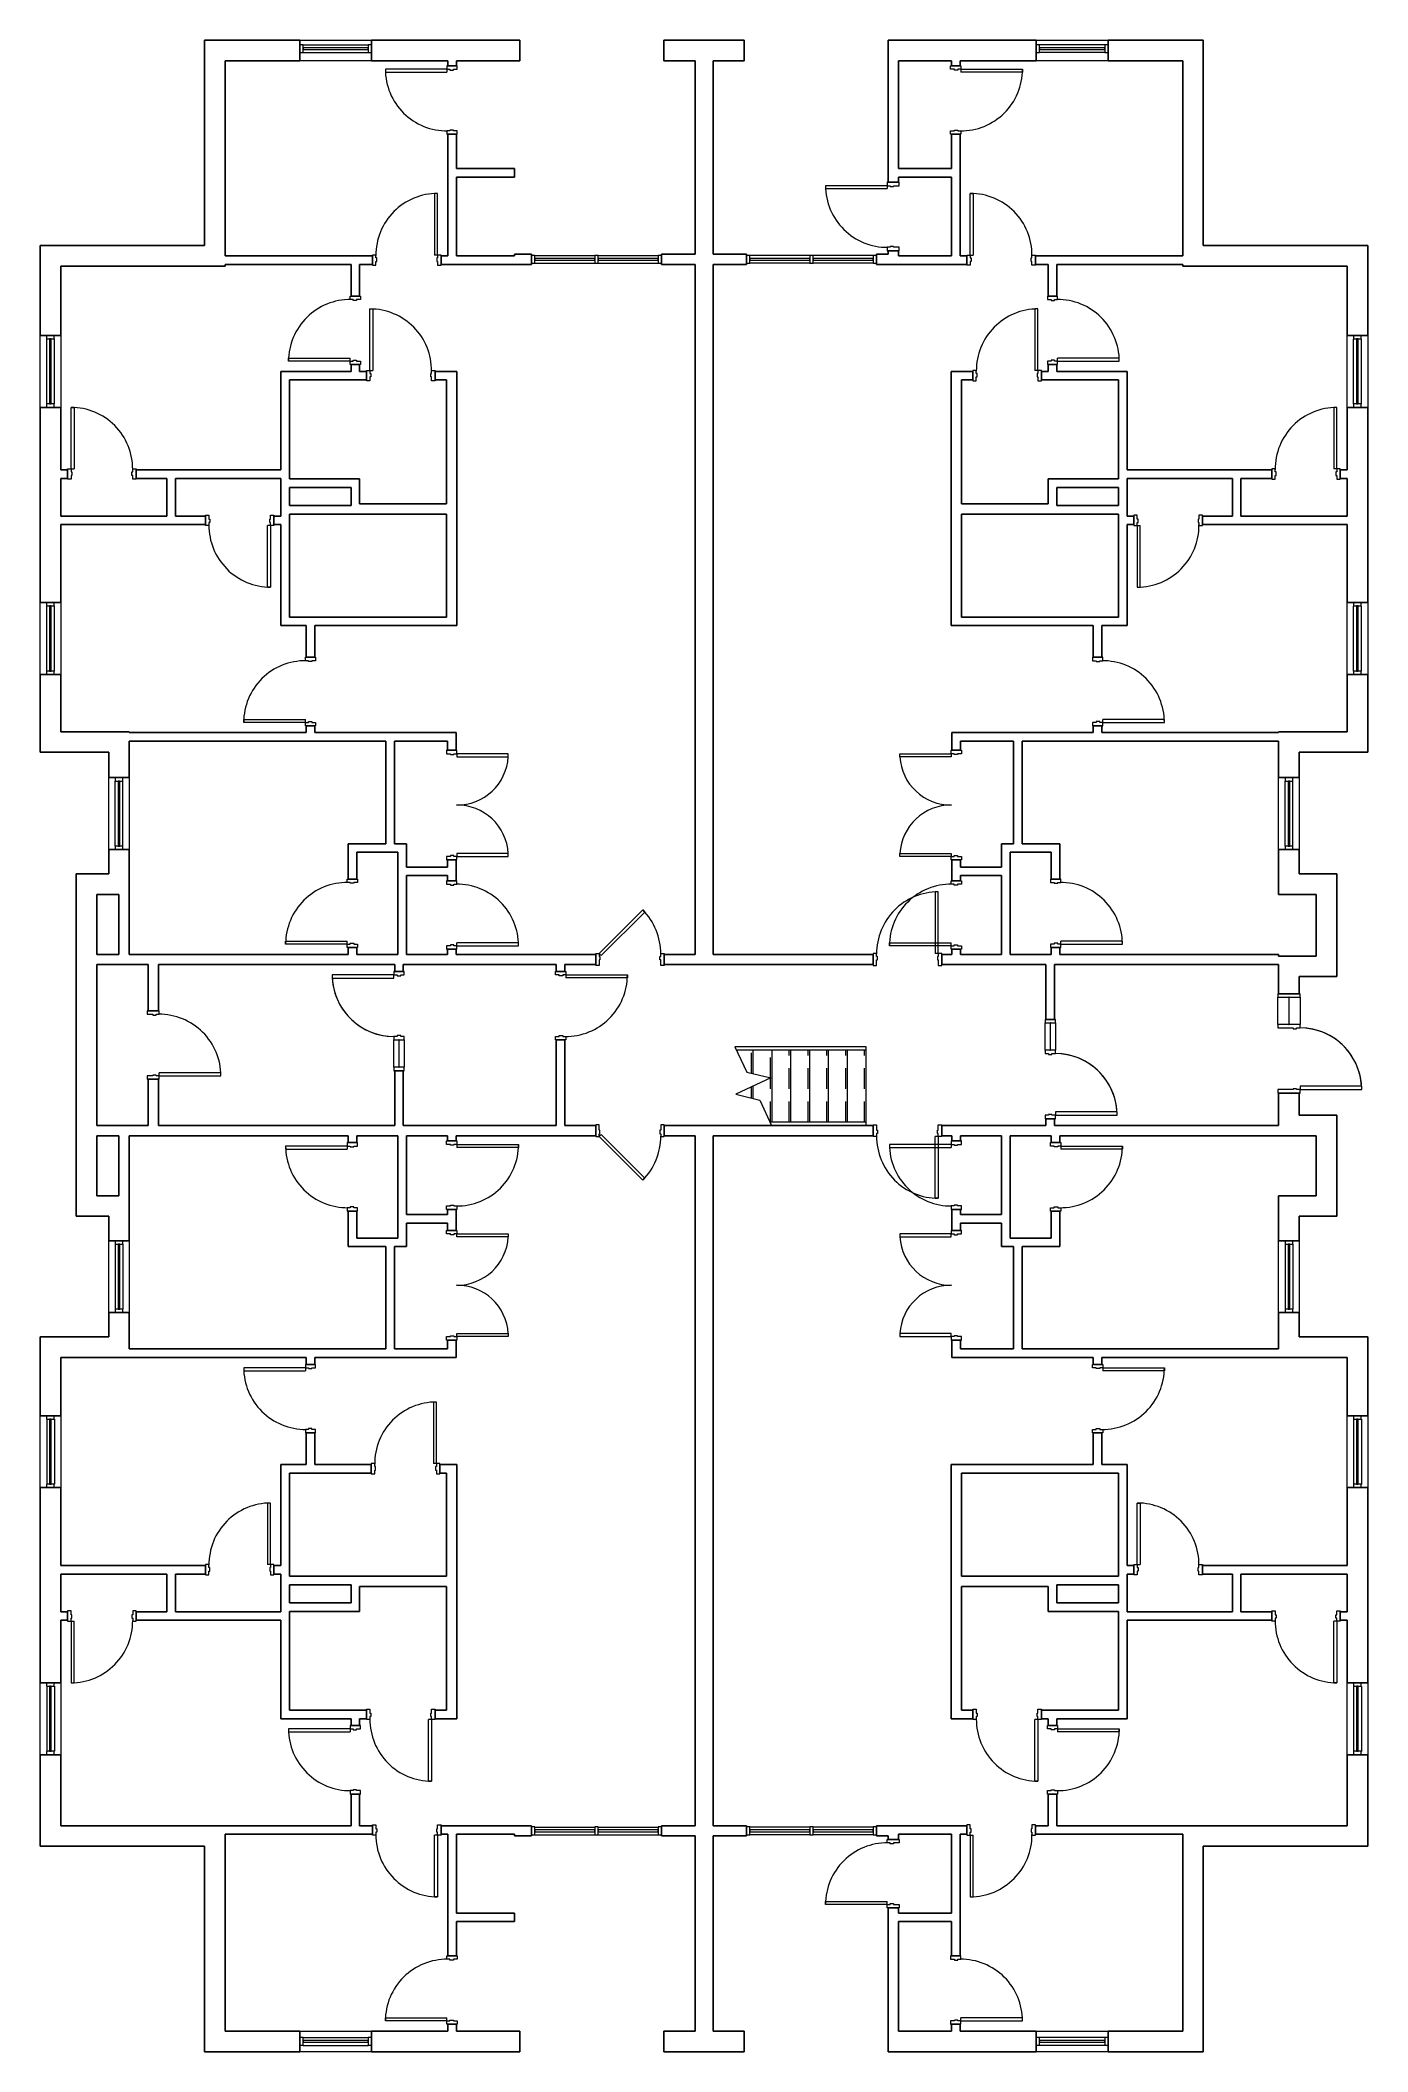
# Model space of a CAD drawing. Header units: inches. Extents: x -1080 to -305, y -1064 to 111.
import ezdxf

# ---------------------------------------------------------------- set-up
doc = ezdxf.new("R2010")
doc.units = ezdxf.units.IN
doc.header["$MEASUREMENT"] = 0
doc.linetypes.add('Overhead', pattern=[19.5, 12, -7.5])
for name, color, linetype, lineweight in [('A-DOOR', 31, 'Continuous', 9), ('A-DOOR-FRAM', 31, 'Continuous', 15), ('A-GLAZ-CURT', 52, 'Continuous', 9), ('A-GLAZ-CWMG', 51, 'Continuous', 9), ('A-WALL', 113, 'Continuous', 9), ('I-WALL', 2, 'Continuous', 9), ('S-STRS', 31, 'Continuous', 9), ('S-STRS-MBND', 31, 'Continuous', 9)]:
    doc.layers.add(name, color=color, linetype=linetype, lineweight=lineweight)

# ---------------------------------------------------------------- blocks, each defined once
blk = doc.blocks.new('Door-Single_CE_ - HM Door-2_ HM Frame-5154985-LEVEL 1')
at = {"layer": 'A-DOOR', "lineweight": 15}
for p, q in [((18, 39), (16.25, 39)), ((16.25, 39), (16.25, 3)), ((18, 3), (18, 39)), ((18, 3), (16.25, 3))]:
    blk.add_line(p, q, dxfattribs=at)
at = {"layer": 'A-DOOR'}
blk.add_arc((18, 3), 36, 90, 180.5, dxfattribs=at)
blk.add_arc((18, 3), 36, 90, 180.5, dxfattribs=at)
blk.add_arc((18, 3), 36, 90, 180.5, dxfattribs=at)
blk.add_arc((18, 3), 36, 90, 180.5, dxfattribs=at)
at = {"layer": 'A-DOOR-FRAM'}
for p, q in [((-18, 3), (-20, 3)), ((-20, 3), (-20, -3)), ((-18, 1.25), (-18, 3)), ((-17.5, 1.25), (-18, 1.25)), ((-17.5, -0.75), (-17.5, 1.25)), ((18, 1.25), (17.5, 1.25)), ((17.5, 1.25), (17.5, -0.75)), ((20, 3), (18, 3)), ((18, 3), (18, 1.25)), ((20, -3), (20, 3)), ((-20, -3), (-18, -3)), ((-18, -3), (-18, -0.75)), ((-18, -0.75), (-17.5, -0.75)), ((17.5, -0.75), (18, -0.75)), ((18, -0.75), (18, -3)), ((18, -3), (20, -3))]:
    blk.add_line(p, q, dxfattribs=at)
blk = doc.blocks.new('Door-Single_CE_ - HM Door-2_ HM Frame-5154989-LEVEL 1')
at = {"layer": 'A-DOOR', "lineweight": 15}
for p, q in [((16.25, -39.5), (16.25, -3.5)), ((18, -3.5), (16.25, -3.5)), ((18, -3.5), (18, -39.5)), ((18, -39.5), (16.25, -39.5))]:
    blk.add_line(p, q, dxfattribs=at)
at = {"layer": 'A-DOOR'}
blk.add_arc((18, -3.5), 36, 179.5, 270, dxfattribs=at)
blk.add_arc((18, -3.5), 36, 179.5, 270, dxfattribs=at)
blk.add_arc((18, -3.5), 36, 179.5, 270, dxfattribs=at)
blk.add_arc((18, -3.5), 36, 179.5, 270, dxfattribs=at)
at = {"layer": 'A-DOOR-FRAM'}
for p, q in [((-20, 3.5), (-18, 3.5)), ((-20, -3.5), (-20, 3.5)), ((-18, 3.5), (-18, 0.25)), ((-18, 0.25), (-17.5, 0.25)), ((-17.5, 0.25), (-17.5, -1.75)), ((17.5, 0.25), (18, 0.25)), ((17.5, -1.75), (17.5, 0.25)), ((18, 3.5), (20, 3.5)), ((18, 0.25), (18, 3.5)), ((20, 3.5), (20, -3.5)), ((-18, -3.5), (-20, -3.5)), ((-18, -1.75), (-18, -3.5)), ((-17.5, -1.75), (-18, -1.75)), ((18, -1.75), (17.5, -1.75)), ((18, -3.5), (18, -1.75)), ((20, -3.5), (18, -3.5))]:
    blk.add_line(p, q, dxfattribs=at)
blk = doc.blocks.new('Door-Single_CE_ - HM Door-2_ HM Frame-5154984-LEVEL 1')
at = {"layer": 'A-DOOR', "lineweight": 15}
for p, q in [((16.25, -39), (16.25, -3)), ((18, -3), (16.25, -3)), ((18, -3), (18, -39)), ((18, -39), (16.25, -39))]:
    blk.add_line(p, q, dxfattribs=at)
at = {"layer": 'A-DOOR'}
blk.add_arc((18, -3), 36, 179.5, 270, dxfattribs=at)
blk.add_arc((18, -3), 36, 179.5, 270, dxfattribs=at)
blk.add_arc((18, -3), 36, 179.5, 270, dxfattribs=at)
blk.add_arc((18, -3), 36, 179.5, 270, dxfattribs=at)
at = {"layer": 'A-DOOR-FRAM'}
for p, q in [((-20, 3), (-18, 3)), ((-20, -3), (-20, 3)), ((-18, 3), (-18, 0.75)), ((-18, 0.75), (-17.5, 0.75)), ((-17.5, 0.75), (-17.5, -1.25)), ((17.5, 0.75), (18, 0.75)), ((17.5, -1.25), (17.5, 0.75)), ((18, 3), (20, 3)), ((18, 0.75), (18, 3)), ((20, 3), (20, -3)), ((-18, -3), (-20, -3)), ((-18, -1.25), (-18, -3)), ((-17.5, -1.25), (-18, -1.25)), ((18, -1.25), (17.5, -1.25)), ((18, -3), (18, -1.25)), ((20, -3), (18, -3))]:
    blk.add_line(p, q, dxfattribs=at)
blk = doc.blocks.new('Door-Double_CE_ - WD Door-2_ HM Frame-5154994-LEVEL 1')
at = {"layer": 'A-DOOR'}
for p, q in [((-28.25, 33), (-30, 33)), ((-30, 33), (-30, 3)), ((-28.25, 3), (-28.25, 33)), ((30, 33), (28.25, 33)), ((28.25, 33), (28.25, 3)), ((30, 3), (30, 33)), ((-30, 3), (-28.25, 3)), ((28.25, 3), (30, 3))]:
    blk.add_line(p, q, dxfattribs=at)
for centre, start, end in [((-30, 3), 359.5, 86.65526), ((30, 3), 93.36407, 180.5)]:
    blk.add_arc(centre, 30, start, end, dxfattribs=at)
at = {"layer": 'A-DOOR-FRAM'}
for p, q in [((-30, 3), (-32, 3)), ((-32, 3), (-32, -3)), ((-30, 1.25), (-30, 3)), ((-29.5, 1.25), (-30, 1.25)), ((-29.5, -0.75), (-29.5, 1.25)), ((30, 1.25), (29.5, 1.25)), ((29.5, 1.25), (29.5, -0.75)), ((32, 3), (30, 3)), ((30, 3), (30, 1.25)), ((32, -3), (32, 3)), ((-32, -3), (-30, -3)), ((-30, -3), (-30, -0.75)), ((-30, -0.75), (-29.5, -0.75)), ((29.5, -0.75), (30, -0.75)), ((30, -0.75), (30, -3)), ((30, -3), (32, -3))]:
    blk.add_line(p, q, dxfattribs=at)
blk = doc.blocks.new('System Panel - zGlazed-5155000-LEVEL 1')
at = {"layer": 'A-GLAZ-CURT'}
for p, q in [((17.5, 0.5), (-17.5, 0.5)), ((-17.5, 0.5), (-17.5, -0.5)), ((17.5, -0.5), (17.5, 0.5)), ((-17.5, -0.5), (17.5, -0.5))]:
    blk.add_line(p, q, dxfattribs=at)
blk = doc.blocks.new('Rectangular Mullion - 4 1_2_ x 2_ Rectangular_CE_-5154998-LEVEL 1')
at = {"layer": 'A-GLAZ-CWMG'}
for p, q in [((-631.1, -932.9), (-666.1, -932.9)), ((-631.1, -937.4), (-666.1, -937.4))]:
    blk.add_line(p, q, dxfattribs=at)
blk = doc.blocks.new('Rectangular Mullion - 4 1_2_ x 2_ Rectangular_CE_-5155001-LEVEL 1')
at = {"layer": 'A-GLAZ-CWMG', "lineweight": 15}
for p, q in [((-2, 2.25), (0, 2.25)), ((-2, -2.25), (-2, 2.25)), ((0, 2.25), (0, -2.25)), ((0, -2.25), (-2, -2.25))]:
    blk.add_line(p, q, dxfattribs=at)
blk = doc.blocks.new('Rectangular Mullion - 4 1_2_ x 2_ Rectangular_CE_-5155002-LEVEL 1')
at = {"layer": 'A-GLAZ-CWMG', "lineweight": 15}
for p, q in [((0, 2.25), (-2, 2.25)), ((-2, 2.25), (-2, -2.25)), ((0, -2.25), (0, 2.25)), ((-2, -2.25), (0, -2.25))]:
    blk.add_line(p, q, dxfattribs=at)
blk = doc.blocks.new('Rectangular Mullion - 4 1_2_ x 2_ Rectangular_CE_-5154999-LEVEL 1')
at = {"layer": 'A-GLAZ-CWMG', "lineweight": 15}
for p, q in [((-1, 2.25), (1, 2.25)), ((-1, -2.25), (-1, 2.25)), ((1, 2.25), (1, -2.25)), ((1, -2.25), (-1, -2.25))]:
    blk.add_line(p, q, dxfattribs=at)
blk = doc.blocks.new('Door-Double_CE_ - WD Door-2_ HM Frame-5154991-LEVEL 1')
at = {"layer": 'A-DOOR'}
for p, q in [((-30, -3), (-28.25, -3)), ((-30, -33), (-30, -3)), ((-28.25, -3), (-28.25, -33)), ((28.25, -3), (30, -3)), ((28.25, -33), (28.25, -3)), ((30, -3), (30, -33)), ((-28.25, -33), (-30, -33)), ((30, -33), (28.25, -33))]:
    blk.add_line(p, q, dxfattribs=at)
for centre, start, end in [((-30, -3), 273.34474, 0.5), ((30, -3), 179.5, 266.63593)]:
    blk.add_arc(centre, 30, start, end, dxfattribs=at)
at = {"layer": 'A-DOOR-FRAM'}
for p, q in [((-32, 3), (-30, 3)), ((-32, -3), (-32, 3)), ((-30, 3), (-30, 0.75)), ((-30, 0.75), (-29.5, 0.75)), ((-29.5, 0.75), (-29.5, -1.25)), ((29.5, 0.75), (30, 0.75)), ((29.5, -1.25), (29.5, 0.75)), ((30, 3), (32, 3)), ((30, 0.75), (30, 3)), ((32, 3), (32, -3)), ((-30, -3), (-32, -3)), ((-30, -1.25), (-30, -3)), ((-29.5, -1.25), (-30, -1.25)), ((30, -1.25), (29.5, -1.25)), ((30, -3), (30, -1.25)), ((32, -3), (30, -3))]:
    blk.add_line(p, q, dxfattribs=at)
blk = doc.blocks.new('System Panel - zGlazed-5155006-LEVEL 1')
at = {"layer": 'A-GLAZ-CURT'}
for p, q in [((17.5, 0.5), (-17.5, 0.5)), ((-17.5, 0.5), (-17.5, -0.5)), ((17.5, -0.5), (17.5, 0.5)), ((-17.5, -0.5), (17.5, -0.5))]:
    blk.add_line(p, q, dxfattribs=at)
blk = doc.blocks.new('Rectangular Mullion - 4 1_2_ x 2_ Rectangular_CE_-5155004-LEVEL 1')
at = {"layer": 'A-GLAZ-CWMG'}
for p, q in [((-754.6, -932.9), (-719.6, -932.9)), ((-754.6, -937.4), (-719.6, -937.4))]:
    blk.add_line(p, q, dxfattribs=at)
blk = doc.blocks.new('Rectangular Mullion - 4 1_2_ x 2_ Rectangular_CE_-5155007-LEVEL 1')
at = {"layer": 'A-GLAZ-CWMG', "lineweight": 15}
for p, q in [((-2, 2.25), (0, 2.25)), ((-2, -2.25), (-2, 2.25)), ((0, 2.25), (0, -2.25)), ((0, -2.25), (-2, -2.25))]:
    blk.add_line(p, q, dxfattribs=at)
blk = doc.blocks.new('Rectangular Mullion - 4 1_2_ x 2_ Rectangular_CE_-5155008-LEVEL 1')
at = {"layer": 'A-GLAZ-CWMG', "lineweight": 15}
for p, q in [((0, 2.25), (-2, 2.25)), ((-2, 2.25), (-2, -2.25)), ((0, -2.25), (0, 2.25)), ((-2, -2.25), (0, -2.25))]:
    blk.add_line(p, q, dxfattribs=at)
blk = doc.blocks.new('Rectangular Mullion - 4 1_2_ x 2_ Rectangular_CE_-5155005-LEVEL 1')
at = {"layer": 'A-GLAZ-CWMG', "lineweight": 15}
for p, q in [((-1, 2.25), (1, 2.25)), ((-1, -2.25), (-1, 2.25)), ((1, 2.25), (1, -2.25)), ((1, -2.25), (-1, -2.25))]:
    blk.add_line(p, q, dxfattribs=at)
blk = doc.blocks.new('Door-Single_CE_ - HM Door-2_ HM Frame-5154987-LEVEL 1')
at = {"layer": 'A-DOOR', "lineweight": 15}
for p, q in [((18, 39.5), (16.25, 39.5)), ((16.25, 39.5), (16.25, 3.5)), ((18, 3.5), (18, 39.5)), ((18, 3.5), (16.25, 3.5))]:
    blk.add_line(p, q, dxfattribs=at)
at = {"layer": 'A-DOOR'}
blk.add_arc((18, 3.5), 36, 90, 180.5, dxfattribs=at)
blk.add_arc((18, 3.5), 36, 90, 180.5, dxfattribs=at)
blk.add_arc((18, 3.5), 36, 90, 180.5, dxfattribs=at)
blk.add_arc((18, 3.5), 36, 90, 180.5, dxfattribs=at)
at = {"layer": 'A-DOOR-FRAM'}
for p, q in [((-18, 3.5), (-20, 3.5)), ((-20, 3.5), (-20, -3.5)), ((-18, 1.75), (-18, 3.5)), ((-17.5, 1.75), (-18, 1.75)), ((-17.5, -0.25), (-17.5, 1.75)), ((18, 1.75), (17.5, 1.75)), ((17.5, 1.75), (17.5, -0.25)), ((20, 3.5), (18, 3.5)), ((18, 3.5), (18, 1.75)), ((20, -3.5), (20, 3.5)), ((-20, -3.5), (-18, -3.5)), ((-18, -3.5), (-18, -0.25)), ((-18, -0.25), (-17.5, -0.25)), ((17.5, -0.25), (18, -0.25)), ((18, -0.25), (18, -3.5)), ((18, -3.5), (20, -3.5))]:
    blk.add_line(p, q, dxfattribs=at)
blk = doc.blocks.new('Door-Single-Sidelite_CE_ - WD Door-2_ HM Frame-Sidelite-5155009-LEVEL 1')
at = {"layer": 'A-DOOR'}
for p, q in [((18, 39), (16, 39)), ((16, 39), (16, 3)), ((18, 3), (18, 39)), ((16, 3), (18, 3))]:
    blk.add_line(p, q, dxfattribs=at)
at = {"layer": 'A-DOOR', "lineweight": 15}
for p, q in [((-20, 0.125), (-36, 0.125)), ((-36, 0.125), (-36, -0.125)), ((-20, -0.125), (-20, 0.125)), ((-36, -0.125), (-20, -0.125))]:
    blk.add_line(p, q, dxfattribs=at)
at = {"layer": 'A-DOOR'}
for start, end in [(93.203874, 180.5), (90, 179.5)]:
    blk.add_arc((18, 3), 36, start, end, dxfattribs=at)
at = {"layer": 'A-DOOR-FRAM'}
for p, q in [((-36, 3), (-38, 3)), ((-38, 3), (-38, -3)), ((-36, -3), (-36, 3)), ((-18, 3), (-20, 3)), ((-20, 3), (-20, -3)), ((-18, 1), (-18, 3)), ((-17.5, 1), (-18, 1)), ((-17.5, -1), (-17.5, 1)), ((18, 1), (17.5, 1)), ((17.5, 1), (17.5, -1)), ((20, 3), (18, 3)), ((18, 3), (18, 1)), ((20, -3), (20, 3)), ((-38, -3), (-36, -3)), ((-20, -3), (-18, -3)), ((-18, -3), (-18, -1)), ((-18, -1), (-17.5, -1)), ((17.5, -1), (18, -1)), ((18, -1), (18, -3)), ((18, -3), (20, -3))]:
    blk.add_line(p, q, dxfattribs=at)
at = {"layer": 'A-DOOR-FRAM', "lineweight": 9}
for p, q in [((-36, 3), (-20, 3)), ((-20, -3), (-36, -3))]:
    blk.add_line(p, q, dxfattribs=at)
blk = doc.blocks.new('Door-Single-Sidelite_CE_ - WD Door-2_ HM Frame-Sidelite-5154986-LEVEL 1')
at = {"layer": 'A-DOOR'}
for p, q in [((18, 42.5), (16, 42.5)), ((16, 42.5), (16, 6.5)), ((18, 6.5), (18, 42.5)), ((16, 6.5), (18, 6.5))]:
    blk.add_line(p, q, dxfattribs=at)
at = {"layer": 'A-DOOR', "lineweight": 15}
for p, q in [((-20, 0.125), (-36, 0.125)), ((-36, 0.125), (-36, -0.125)), ((-20, -0.125), (-20, 0.125)), ((-36, -0.125), (-20, -0.125))]:
    blk.add_line(p, q, dxfattribs=at)
at = {"layer": 'A-DOOR'}
for start, end in [(93.203874, 180.5), (90, 179.5)]:
    blk.add_arc((18, 6.5), 36, start, end, dxfattribs=at)
at = {"layer": 'A-DOOR-FRAM'}
for p, q in [((-36, 6.5), (-38, 6.5)), ((-38, 6.5), (-38, -6.5)), ((-36, -6.5), (-36, 6.5)), ((-18, 6.5), (-20, 6.5)), ((-20, 6.5), (-20, -6.5)), ((-18, 4.5), (-18, 6.5)), ((-17.5, 4.5), (-18, 4.5)), ((-18, -6.5), (-18, 2.5)), ((-18, 2.5), (-17.5, 2.5)), ((-17.5, 2.5), (-17.5, 4.5)), ((18, 4.5), (17.5, 4.5)), ((17.5, 4.5), (17.5, 2.5)), ((17.5, 2.5), (18, 2.5)), ((20, 6.5), (18, 6.5)), ((18, 6.5), (18, 4.5)), ((18, 2.5), (18, -6.5)), ((20, -6.5), (20, 6.5)), ((-38, -6.5), (-36, -6.5)), ((-20, -6.5), (-18, -6.5)), ((18, -6.5), (20, -6.5))]:
    blk.add_line(p, q, dxfattribs=at)
at = {"layer": 'A-DOOR-FRAM', "lineweight": 9}
for p, q in [((-36, 6.5), (-20, 6.5)), ((-20, -6.5), (-36, -6.5))]:
    blk.add_line(p, q, dxfattribs=at)
blk = doc.blocks.new('System Panel - zGlazed-5155020-LEVEL 1')
at = {"layer": 'A-GLAZ-CURT'}
for p, q in [((19, 0.5), (-19, 0.5)), ((-19, 0.5), (-19, -0.5)), ((19, -0.5), (19, 0.5)), ((-19, -0.5), (19, -0.5))]:
    blk.add_line(p, q, dxfattribs=at)
blk = doc.blocks.new('Rectangular Mullion - 4 1_2_ x 2_ Rectangular_CE_-5155019-LEVEL 1')
at = {"layer": 'A-GLAZ-CWMG'}
for p, q in [((-458.9, -1055.9), (-496.9, -1055.9)), ((-458.9, -1060.4), (-496.9, -1060.4))]:
    blk.add_line(p, q, dxfattribs=at)
blk = doc.blocks.new('Rectangular Mullion - 4 1_2_ x 2_ Rectangular_CE_-5155021-LEVEL 1')
at = {"layer": 'A-GLAZ-CWMG', "lineweight": 15}
for p, q in [((-2, 2.25), (0, 2.25)), ((-2, -2.25), (-2, 2.25)), ((0, 2.25), (0, -2.25)), ((0, -2.25), (-2, -2.25))]:
    blk.add_line(p, q, dxfattribs=at)
blk = doc.blocks.new('Rectangular Mullion - 4 1_2_ x 2_ Rectangular_CE_-5155022-LEVEL 1')
at = {"layer": 'A-GLAZ-CWMG', "lineweight": 15}
for p, q in [((0, 2.25), (-2, 2.25)), ((-2, 2.25), (-2, -2.25)), ((0, -2.25), (0, 2.25)), ((-2, -2.25), (0, -2.25))]:
    blk.add_line(p, q, dxfattribs=at)
blk = doc.blocks.new('System Panel - zGlazed-5155025-LEVEL 1')
at = {"layer": 'A-GLAZ-CURT'}
for p, q in [((19, 0.5), (-19, 0.5)), ((-19, 0.5), (-19, -0.5)), ((19, -0.5), (19, 0.5)), ((-19, -0.5), (19, -0.5))]:
    blk.add_line(p, q, dxfattribs=at)
blk = doc.blocks.new('Rectangular Mullion - 4 1_2_ x 2_ Rectangular_CE_-5155024-LEVEL 1')
at = {"layer": 'A-GLAZ-CWMG'}
for p, q in [((-926.9, -1055.9), (-888.9, -1055.9)), ((-926.9, -1060.4), (-888.9, -1060.4))]:
    blk.add_line(p, q, dxfattribs=at)
blk = doc.blocks.new('Rectangular Mullion - 4 1_2_ x 2_ Rectangular_CE_-5155026-LEVEL 1')
at = {"layer": 'A-GLAZ-CWMG', "lineweight": 15}
for p, q in [((-2, 2.25), (0, 2.25)), ((-2, -2.25), (-2, 2.25)), ((0, 2.25), (0, -2.25)), ((0, -2.25), (-2, -2.25))]:
    blk.add_line(p, q, dxfattribs=at)
blk = doc.blocks.new('Rectangular Mullion - 4 1_2_ x 2_ Rectangular_CE_-5155027-LEVEL 1')
at = {"layer": 'A-GLAZ-CWMG', "lineweight": 15}
for p, q in [((0, 2.25), (-2, 2.25)), ((-2, 2.25), (-2, -2.25)), ((0, -2.25), (0, 2.25)), ((-2, -2.25), (0, -2.25))]:
    blk.add_line(p, q, dxfattribs=at)
blk = doc.blocks.new('Door-Single_CE_ - HM Door-2_ HM Frame-5154990-LEVEL 1')
at = {"layer": 'A-DOOR', "lineweight": 15}
for p, q in [((-7.5, 29), (-8.7, 27.7)), ((-8.7, 27.7), (16.8, 2.3)), ((18, 3.5), (-7.5, 29)), ((18, 3.5), (16.8, 2.3))]:
    blk.add_line(p, q, dxfattribs=at)
at = {"layer": 'A-DOOR'}
blk.add_arc((18, 3.5), 36, 135, 180.5, dxfattribs=at)
blk.add_arc((18, 3.5), 36, 135, 180.5, dxfattribs=at)
blk.add_arc((18, 3.5), 36, 135, 180.5, dxfattribs=at)
blk.add_arc((18, 3.5), 36, 135, 180.5, dxfattribs=at)
at = {"layer": 'A-DOOR-FRAM'}
for p, q in [((-18, 3.5), (-20, 3.5)), ((-20, 3.5), (-20, -3.5)), ((-18, 1.8), (-18, 3.5)), ((-17.5, 1.8), (-18, 1.8)), ((-17.5, -0.2), (-17.5, 1.8)), ((18, 1.8), (17.5, 1.8)), ((17.5, 1.8), (17.5, -0.2)), ((20, 3.5), (18, 3.5)), ((18, 3.5), (18, 1.8)), ((20, -3.5), (20, 3.5)), ((-20, -3.5), (-18, -3.5)), ((-18, -3.5), (-18, -0.2)), ((-18, -0.2), (-17.5, -0.2)), ((17.5, -0.2), (18, -0.2)), ((18, -0.2), (18, -3.5)), ((18, -3.5), (20, -3.5))]:
    blk.add_line(p, q, dxfattribs=at)
blk = doc.blocks.new('Door-Single_CE_ - HM Door-2_ HM Frame-5154988-LEVEL 1')
at = {"layer": 'A-DOOR', "lineweight": 15}
for p, q in [((-8.7, -27.7), (16.8, -2.3)), ((18, -3.5), (-7.5, -29)), ((18, -3.5), (16.8, -2.3)), ((-7.5, -29), (-8.7, -27.7))]:
    blk.add_line(p, q, dxfattribs=at)
at = {"layer": 'A-DOOR'}
blk.add_arc((18, -3.5), 36, 179.5, 225, dxfattribs=at)
blk.add_arc((18, -3.5), 36, 179.5, 225, dxfattribs=at)
blk.add_arc((18, -3.5), 36, 179.5, 225, dxfattribs=at)
blk.add_arc((18, -3.5), 36, 179.5, 225, dxfattribs=at)
at = {"layer": 'A-DOOR-FRAM'}
for p, q in [((-20, 3.5), (-18, 3.5)), ((-20, -3.5), (-20, 3.5)), ((-18, 3.5), (-18, 0.2)), ((-18, 0.2), (-17.5, 0.2)), ((-17.5, 0.2), (-17.5, -1.8)), ((17.5, 0.2), (18, 0.2)), ((17.5, -1.8), (17.5, 0.2)), ((18, 3.5), (20, 3.5)), ((18, 0.2), (18, 3.5)), ((20, 3.5), (20, -3.5)), ((-18, -3.5), (-20, -3.5)), ((-18, -1.8), (-18, -3.5)), ((-17.5, -1.8), (-18, -1.8)), ((18, -1.8), (17.5, -1.8)), ((18, -3.5), (18, -1.8)), ((20, -3.5), (18, -3.5))]:
    blk.add_line(p, q, dxfattribs=at)

msp = doc.modelspace()

# ---------------------------------------------------------------- linework, layer by layer
at = {"layer": 'A-WALL', "lineweight": 25}
for p, q in [((-984.4, 110.9), (-984.4, -9.1)), ((-928.9, 110.9), (-984.4, 110.9)), ((-928.9, 98.9), (-928.9, 110.9)), ((-800.4, 110.9), (-886.9, 110.9)), ((-886.9, 110.9), (-886.9, 98.9)), ((-800.4, 98.9), (-800.4, 110.9)), ((-669.4, 110.9), (-716.4, 110.9)), ((-716.4, 110.9), (-716.4, 98.9)), ((-669.4, 98.9), (-669.4, 110.9)), ((-498.9, 110.9), (-585.4, 110.9)), ((-585.4, 110.9), (-585.4, 27.9)), ((-498.9, 98.9), (-498.9, 110.9)), ((-401.4, 110.9), (-456.9, 110.9)), ((-456.9, 110.9), (-456.9, 98.9)), ((-401.4, -9.1), (-401.4, 110.9)), ((-972.4, -15.1), (-972.4, 98.9)), ((-972.4, 98.9), (-928.9, 98.9)), ((-886.9, 98.9), (-842.4, 98.9)), ((-837.4, 98.9), (-800.4, 98.9)), ((-716.4, 98.9), (-698.1, 98.9)), ((-698.1, 98.9), (-698.1, -14.1)), ((-687.6, 98.9), (-669.4, 98.9)), ((-687.6, -14.1), (-687.6, 98.9)), ((-579.4, 98.9), (-548.4, 98.9)), ((-579.4, 35.9), (-579.4, 98.9)), ((-543.4, 98.9), (-498.9, 98.9)), ((-456.9, 98.9), (-413.4, 98.9)), ((-413.4, 98.9), (-413.4, -15.1)), ((-585.4, 27.9), (-579.4, 27.9)), ((-579.4, 27.9), (-579.4, 30.9)), ((-1080.4, -9.1), (-1080.4, -61.6)), ((-984.4, -9.1), (-1080.4, -9.1)), ((-305.4, -9.1), (-401.4, -9.1)), ((-305.4, -61.6), (-305.4, -9.1)), ((-1068.4, -61.6), (-1068.4, -21.1)), ((-1068.4, -21.1), (-972.4, -21.1)), ((-972.4, -21.1), (-972.4, -20.1)), ((-793.6, -14.1), (-803.4, -14.1)), ((-803.4, -14.1), (-803.4, -15.1)), ((-803.4, -20.1), (-793.6, -20.1)), ((-793.6, -20.1), (-793.6, -14.1)), ((-698.1, -14.1), (-717.6, -14.1)), ((-717.6, -14.1), (-717.6, -20.1)), ((-717.6, -20.1), (-698.1, -20.1)), ((-698.1, -20.1), (-698.1, -423.1)), ((-668.1, -14.1), (-687.6, -14.1)), ((-687.6, -423.1), (-687.6, -20.1)), ((-687.6, -20.1), (-668.1, -20.1)), ((-668.1, -20.1), (-668.1, -14.1)), ((-585.4, -14.1), (-592.1, -14.1)), ((-592.1, -14.1), (-592.1, -20.1)), ((-592.1, -20.1), (-579.4, -20.1)), ((-585.4, -12.1), (-585.4, -14.1)), ((-579.4, -12.1), (-585.4, -12.1)), ((-579.4, -15.1), (-579.4, -12.1)), ((-413.4, -20.1), (-413.4, -21.1)), ((-413.4, -21.1), (-317.4, -21.1)), ((-317.4, -21.1), (-317.4, -61.6)), ((-1080.4, -61.6), (-1068.4, -61.6)), ((-317.4, -61.6), (-305.4, -61.6)), ((-837.1, -82.6), (-843.1, -82.6)), ((-843.1, -87.6), (-843.1, -159.9)), ((-837.1, -226.1), (-837.1, -82.6)), ((-548.6, -82.6), (-548.6, -226.1)), ((-542.6, -82.6), (-548.6, -82.6)), ((-542.6, -159.9), (-542.6, -87.6)), ((-1068.4, -103.6), (-1080.4, -103.6)), ((-1080.4, -103.6), (-1080.4, -217.6)), ((-1068.4, -140.1), (-1068.4, -103.6)), ((-317.4, -103.6), (-317.4, -140.1)), ((-305.4, -103.6), (-317.4, -103.6)), ((-305.4, -217.6), (-305.4, -103.6)), ((-1068.4, -167.1), (-1068.4, -145.1)), ((-317.4, -145.1), (-317.4, -167.1)), ((-898.9, -159.9), (-898.9, -160.9)), ((-843.1, -159.9), (-893.9, -159.9)), ((-491.9, -159.9), (-542.6, -159.9)), ((-486.9, -160.9), (-486.9, -159.9)), ((-1068.4, -217.6), (-1068.4, -172.1)), ((-898.9, -165.9), (-843.1, -165.9)), ((-843.1, -165.9), (-843.1, -226.1)), ((-542.6, -226.1), (-542.6, -165.9)), ((-542.6, -165.9), (-486.9, -165.9)), ((-317.4, -172.1), (-317.4, -217.6)), ((-1080.4, -217.6), (-1068.4, -217.6)), ((-317.4, -217.6), (-305.4, -217.6)), ((-1068.4, -259.6), (-1080.4, -259.6)), ((-1080.4, -259.6), (-1080.4, -305.1)), ((-1068.4, -293.1), (-1068.4, -259.6)), ((-317.4, -259.6), (-317.4, -293.1)), ((-305.4, -259.6), (-317.4, -259.6)), ((-305.4, -305.1), (-305.4, -259.6)), ((-1028.4, -293.1), (-1068.4, -293.1)), ((-1028.4, -293.6), (-1028.4, -293.1)), ((-317.4, -293.1), (-357.4, -293.1)), ((-357.4, -293.1), (-357.4, -293.6)), ((-1080.4, -305.1), (-1040.4, -305.1)), ((-1040.4, -305.1), (-1040.4, -319.9)), ((-1028.4, -319.9), (-1028.4, -298.6)), ((-357.4, -298.6), (-357.4, -319.9)), ((-345.4, -305.1), (-305.4, -305.1)), ((-345.4, -319.9), (-345.4, -305.1)), ((-1040.4, -319.9), (-1028.4, -319.9)), ((-357.4, -319.9), (-345.4, -319.9)), ((-1028.4, -361.9), (-1040.4, -361.9)), ((-1040.4, -361.9), (-1040.4, -376.1)), ((-1028.4, -423.1), (-1028.4, -361.9)), ((-357.4, -361.9), (-357.4, -388.1)), ((-345.4, -361.9), (-357.4, -361.9)), ((-345.4, -376.1), (-345.4, -361.9)), ((-1059.4, -376.1), (-1059.4, -576.1)), ((-1040.4, -376.1), (-1059.4, -376.1)), ((-323.4, -376.1), (-345.4, -376.1)), ((-323.4, -436.1), (-323.4, -376.1)), ((-1047.4, -423.1), (-1047.4, -388.1)), ((-1047.4, -388.1), (-1034.4, -388.1)), ((-1034.4, -388.1), (-1034.4, -423.1)), ((-357.4, -388.1), (-335.4, -388.1)), ((-335.4, -388.1), (-335.4, -424.1)), ((-1034.4, -423.1), (-1047.4, -423.1)), ((-1047.4, -523.1), (-1047.4, -429.1)), ((-1047.4, -429.1), (-1017.4, -429.1)), ((-900.6, -423.1), (-1028.4, -423.1)), ((-1017.4, -429.1), (-1017.4, -456.1)), ((-1011.4, -429.1), (-873.4, -429.1)), ((-1011.4, -456.1), (-1011.4, -429.1)), ((-871.6, -423.1), (-895.6, -423.1)), ((-868.4, -429.1), (-779.1, -429.1)), ((-842.6, -423.1), (-866.6, -423.1)), ((-756.1, -423.1), (-837.6, -423.1)), ((-774.1, -429.1), (-756.1, -429.1)), ((-756.1, -429.1), (-756.1, -423.1)), ((-698.1, -423.1), (-716.1, -423.1)), ((-716.1, -423.1), (-716.1, -429.1)), ((-716.1, -429.1), (-594.1, -429.1)), ((-594.1, -423.1), (-687.6, -423.1)), ((-594.1, -429.1), (-594.1, -423.1)), ((-548.1, -423.1), (-554.1, -423.1)), ((-554.1, -423.1), (-554.1, -429.1)), ((-554.1, -429.1), (-493.2, -429.1)), ((-519.1, -423.1), (-543.1, -423.1)), ((-490.1, -423.1), (-514.1, -423.1)), ((-488.2, -429.1), (-357.4, -429.1)), ((-357.4, -423.1), (-485.1, -423.1)), ((-357.4, -424.1), (-357.4, -423.1)), ((-335.4, -424.1), (-357.4, -424.1)), ((-357.4, -429.1), (-357.4, -446.1)), ((-357.4, -446.1), (-345.4, -446.1)), ((-345.4, -436.1), (-323.4, -436.1)), ((-345.4, -446.1), (-345.4, -436.1)), ((-1017.4, -456.1), (-1011.4, -456.1)), ((-1017.4, -496.1), (-1017.4, -523.1)), ((-1011.4, -496.1), (-1017.4, -496.1)), ((-1011.4, -523.1), (-1011.4, -496.1)), ((-357.4, -504.1), (-357.4, -523.1)), ((-345.4, -504.1), (-357.4, -504.1)), ((-345.4, -517.1), (-345.4, -504.1)), ((-1017.4, -523.1), (-1047.4, -523.1)), ((-873.4, -523.1), (-1011.4, -523.1)), ((-779.1, -523.1), (-868.4, -523.1)), ((-756.1, -523.1), (-774.1, -523.1)), ((-756.1, -529.1), (-756.1, -523.1)), ((-594.1, -523.1), (-716.1, -523.1)), ((-716.1, -523.1), (-716.1, -529.1)), ((-594.1, -529.1), (-594.1, -523.1)), ((-493.2, -523.1), (-554.1, -523.1)), ((-554.1, -523.1), (-554.1, -529.1)), ((-357.4, -523.1), (-488.2, -523.1)), ((-323.4, -517.1), (-345.4, -517.1)), ((-323.4, -576.1), (-323.4, -517.1)), ((-1047.4, -564.1), (-1047.4, -529.1)), ((-1047.4, -529.1), (-1034.4, -529.1)), ((-1034.4, -529.1), (-1034.4, -564.1)), ((-1028.4, -529.1), (-900.6, -529.1)), ((-1028.4, -590.4), (-1028.4, -529.1)), ((-895.6, -529.1), (-871.6, -529.1)), ((-866.6, -529.1), (-842.6, -529.1)), ((-837.6, -529.1), (-756.1, -529.1)), ((-716.1, -529.1), (-698.1, -529.1)), ((-698.1, -529.1), (-698.1, -932.1)), ((-687.6, -932.1), (-687.6, -529.1)), ((-687.6, -529.1), (-594.1, -529.1)), ((-554.1, -529.1), (-548.1, -529.1)), ((-543.1, -529.1), (-519.1, -529.1)), ((-514.1, -529.1), (-490.1, -529.1)), ((-485.1, -529.1), (-335.4, -529.1)), ((-335.4, -529.1), (-335.4, -564.1)), ((-1034.4, -564.1), (-1047.4, -564.1)), ((-335.4, -564.1), (-357.4, -564.1)), ((-357.4, -564.1), (-357.4, -590.4)), ((-1059.4, -576.1), (-1040.4, -576.1)), ((-1040.4, -576.1), (-1040.4, -590.4)), ((-345.4, -576.1), (-323.4, -576.1)), ((-345.4, -590.4), (-345.4, -576.1)), ((-1040.4, -590.4), (-1028.4, -590.4)), ((-357.4, -590.4), (-345.4, -590.4)), ((-1028.4, -632.4), (-1040.4, -632.4)), ((-1040.4, -632.4), (-1040.4, -646.6)), ((-1028.4, -653.6), (-1028.4, -632.4)), ((-357.4, -632.4), (-357.4, -653.6)), ((-345.4, -632.4), (-357.4, -632.4)), ((-345.4, -646.6), (-345.4, -632.4)), ((-1080.4, -646.6), (-1080.4, -692.6)), ((-1040.4, -646.6), (-1080.4, -646.6)), ((-305.4, -646.6), (-345.4, -646.6)), ((-305.4, -692.6), (-305.4, -646.6)), ((-1068.4, -692.6), (-1068.4, -658.6)), ((-1068.4, -658.6), (-1028.4, -658.6)), ((-357.4, -658.6), (-317.4, -658.6)), ((-317.4, -658.6), (-317.4, -692.6)), ((-1080.4, -692.6), (-1068.4, -692.6)), ((-317.4, -692.6), (-305.4, -692.6)), ((-843.1, -726.1), (-843.1, -786.4)), ((-837.1, -869.6), (-837.1, -726.1)), ((-548.6, -726.1), (-548.6, -869.6)), ((-542.6, -786.4), (-542.6, -726.1)), ((-1068.4, -734.6), (-1080.4, -734.6)), ((-1080.4, -734.6), (-1080.4, -848.6)), ((-1068.4, -780.1), (-1068.4, -734.6)), ((-317.4, -734.6), (-317.4, -780.1)), ((-305.4, -734.6), (-317.4, -734.6)), ((-305.4, -848.6), (-305.4, -734.6)), ((-1068.4, -807.1), (-1068.4, -785.1)), ((-843.1, -786.4), (-898.9, -786.4)), ((-486.9, -786.4), (-542.6, -786.4)), ((-317.4, -785.1), (-317.4, -807.1)), ((-898.9, -791.4), (-898.9, -792.4)), ((-893.9, -792.4), (-843.1, -792.4)), ((-843.1, -792.4), (-843.1, -864.6)), ((-542.6, -864.6), (-542.6, -792.4)), ((-542.6, -792.4), (-491.9, -792.4)), ((-486.9, -792.4), (-486.9, -791.4)), ((-1068.4, -848.6), (-1068.4, -812.1)), ((-317.4, -812.1), (-317.4, -848.6)), ((-1080.4, -848.6), (-1068.4, -848.6)), ((-317.4, -848.6), (-305.4, -848.6)), ((-843.1, -869.6), (-837.1, -869.6)), ((-548.6, -869.6), (-542.6, -869.6)), ((-1068.4, -890.6), (-1080.4, -890.6)), ((-1080.4, -890.6), (-1080.4, -944.1)), ((-1068.4, -932.1), (-1068.4, -890.6)), ((-317.4, -890.6), (-317.4, -932.1)), ((-305.4, -890.6), (-317.4, -890.6)), ((-305.4, -944.1), (-305.4, -890.6)), ((-972.4, -932.1), (-1068.4, -932.1)), ((-972.4, -1052.1), (-972.4, -937.1)), ((-793.6, -932.1), (-803.4, -932.1)), ((-803.4, -937.1), (-803.4, -938.1)), ((-803.4, -938.1), (-793.6, -938.1)), ((-793.6, -938.1), (-793.6, -932.1)), ((-698.1, -932.1), (-717.6, -932.1)), ((-717.6, -932.1), (-717.6, -938.1)), ((-717.6, -938.1), (-698.1, -938.1)), ((-698.1, -938.1), (-698.1, -1052.1)), ((-668.1, -932.1), (-687.6, -932.1)), ((-687.6, -1052.1), (-687.6, -938.1)), ((-687.6, -938.1), (-668.1, -938.1)), ((-668.1, -938.1), (-668.1, -932.1)), ((-579.4, -932.1), (-592.1, -932.1)), ((-592.1, -932.1), (-592.1, -938.1)), ((-592.1, -938.1), (-585.4, -938.1)), ((-585.4, -938.1), (-585.4, -940.1)), ((-579.4, -940.1), (-579.4, -937.1)), ((-317.4, -932.1), (-413.4, -932.1)), ((-413.4, -937.1), (-413.4, -1052.1)), ((-1080.4, -944.1), (-984.4, -944.1)), ((-984.4, -944.1), (-984.4, -1064.1)), ((-585.4, -940.1), (-579.4, -940.1)), ((-401.4, -944.1), (-305.4, -944.1)), ((-401.4, -1064.1), (-401.4, -944.1)), ((-579.4, -980.1), (-585.4, -980.1)), ((-585.4, -980.1), (-585.4, -1064.1)), ((-579.4, -983.1), (-579.4, -980.1)), ((-579.4, -1052.1), (-579.4, -988.1)), ((-928.9, -1052.1), (-972.4, -1052.1)), ((-928.9, -1064.1), (-928.9, -1052.1)), ((-842.4, -1052.1), (-886.9, -1052.1)), ((-886.9, -1052.1), (-886.9, -1064.1)), ((-800.4, -1052.1), (-837.4, -1052.1)), ((-800.4, -1064.1), (-800.4, -1052.1)), ((-698.1, -1052.1), (-716.4, -1052.1)), ((-716.4, -1052.1), (-716.4, -1064.1)), ((-669.4, -1052.1), (-687.6, -1052.1)), ((-669.4, -1064.1), (-669.4, -1052.1)), ((-548.4, -1052.1), (-579.4, -1052.1)), ((-498.9, -1052.1), (-543.4, -1052.1)), ((-498.9, -1064.1), (-498.9, -1052.1)), ((-413.4, -1052.1), (-456.9, -1052.1)), ((-456.9, -1052.1), (-456.9, -1064.1)), ((-984.4, -1064.1), (-928.9, -1064.1)), ((-886.9, -1064.1), (-800.4, -1064.1)), ((-716.4, -1064.1), (-669.4, -1064.1)), ((-585.4, -1064.1), (-498.9, -1064.1)), ((-456.9, -1064.1), (-401.4, -1064.1))]:
    msp.add_line(p, q, dxfattribs=at)
at = {"layer": 'A-WALL'}
for p, q in [((-928.9, 110.9), (-886.9, 110.9)), ((-498.9, 110.9), (-456.9, 110.9)), ((-886.9, 98.9), (-928.9, 98.9)), ((-456.9, 98.9), (-498.9, 98.9)), ((-1080.4, -103.6), (-1080.4, -61.6)), ((-1068.4, -61.6), (-1068.4, -103.6)), ((-317.4, -103.6), (-317.4, -61.6)), ((-305.4, -61.6), (-305.4, -103.6)), ((-1080.4, -259.6), (-1080.4, -217.6)), ((-1068.4, -217.6), (-1068.4, -259.6)), ((-317.4, -259.6), (-317.4, -217.6)), ((-305.4, -217.6), (-305.4, -259.6)), ((-1040.4, -361.9), (-1040.4, -319.9)), ((-1028.4, -319.9), (-1028.4, -361.9)), ((-357.4, -361.9), (-357.4, -319.9)), ((-345.4, -319.9), (-345.4, -361.9)), ((-1040.4, -632.4), (-1040.4, -590.4)), ((-1028.4, -590.4), (-1028.4, -632.4)), ((-357.4, -632.4), (-357.4, -590.4)), ((-345.4, -590.4), (-345.4, -632.4)), ((-1080.4, -734.6), (-1080.4, -692.6)), ((-1068.4, -692.6), (-1068.4, -734.6)), ((-317.4, -734.6), (-317.4, -692.6)), ((-305.4, -692.6), (-305.4, -734.6)), ((-1080.4, -890.6), (-1080.4, -848.6)), ((-1068.4, -848.6), (-1068.4, -890.6)), ((-317.4, -890.6), (-317.4, -848.6)), ((-305.4, -848.6), (-305.4, -890.6)), ((-928.9, -1052.1), (-886.9, -1052.1)), ((-498.9, -1052.1), (-456.9, -1052.1)), ((-886.9, -1064.1), (-928.9, -1064.1)), ((-456.9, -1064.1), (-498.9, -1064.1))]:
    msp.add_line(p, q, dxfattribs=at)
at = {"layer": 'I-WALL', "lineweight": 25}
for p, q in [((-842.4, 98.9), (-842.4, 95.9)), ((-842.4, 95.9), (-837.4, 95.9)), ((-837.4, 95.9), (-837.4, 98.9)), ((-548.4, 98.9), (-548.4, 95.9)), ((-548.4, 95.9), (-543.4, 95.9)), ((-543.4, 95.9), (-543.4, 98.9)), ((-842.4, 55.9), (-842.4, -15.1)), ((-837.4, 55.9), (-842.4, 55.9)), ((-837.4, 35.9), (-837.4, 55.9)), ((-548.4, 55.9), (-548.4, 35.9)), ((-543.4, 55.9), (-548.4, 55.9)), ((-543.4, -15.1), (-543.4, 55.9)), ((-803.4, 35.9), (-837.4, 35.9)), ((-803.4, 30.9), (-803.4, 35.9)), ((-548.4, 35.9), (-579.4, 35.9)), ((-837.4, -15.1), (-837.4, 30.9)), ((-837.4, 30.9), (-803.4, 30.9)), ((-579.4, 30.9), (-548.4, 30.9)), ((-548.4, 30.9), (-548.4, -15.1)), ((-886.4, -15.1), (-972.4, -15.1)), ((-972.4, -20.1), (-898.9, -20.1)), ((-898.9, -20.1), (-898.9, -38.6)), ((-893.9, -20.1), (-886.4, -20.1)), ((-893.9, -38.6), (-893.9, -20.1)), ((-886.4, -20.1), (-886.4, -15.1)), ((-842.4, -15.1), (-846.4, -15.1)), ((-846.4, -15.1), (-846.4, -20.1)), ((-846.4, -20.1), (-803.4, -20.1)), ((-803.4, -15.1), (-837.4, -15.1)), ((-548.4, -15.1), (-579.4, -15.1)), ((-579.4, -20.1), (-539.4, -20.1)), ((-539.4, -15.1), (-543.4, -15.1)), ((-539.4, -20.1), (-539.4, -15.1)), ((-413.4, -15.1), (-499.4, -15.1)), ((-499.4, -15.1), (-499.4, -20.1)), ((-499.4, -20.1), (-491.9, -20.1)), ((-491.9, -20.1), (-491.9, -38.6)), ((-486.9, -20.1), (-413.4, -20.1)), ((-486.9, -38.6), (-486.9, -20.1)), ((-898.9, -38.6), (-893.9, -38.6)), ((-491.9, -38.6), (-486.9, -38.6)), ((-898.9, -78.6), (-898.9, -82.6)), ((-893.9, -78.6), (-898.9, -78.6)), ((-893.9, -82.6), (-893.9, -78.6)), ((-491.9, -78.6), (-491.9, -82.6)), ((-486.9, -78.6), (-491.9, -78.6)), ((-486.9, -82.6), (-486.9, -78.6)), ((-898.9, -82.6), (-939.9, -82.6)), ((-939.9, -82.6), (-939.9, -140.1)), ((-934.9, -87.6), (-889.9, -87.6)), ((-934.9, -145.4), (-934.9, -87.6)), ((-889.9, -82.6), (-893.9, -82.6)), ((-889.9, -87.6), (-889.9, -82.6)), ((-843.1, -82.6), (-849.9, -82.6)), ((-849.9, -82.6), (-849.9, -87.6)), ((-849.9, -87.6), (-843.1, -87.6)), ((-535.9, -82.6), (-542.6, -82.6)), ((-542.6, -87.6), (-535.9, -87.6)), ((-535.9, -87.6), (-535.9, -82.6)), ((-491.9, -82.6), (-495.9, -82.6)), ((-495.9, -82.6), (-495.9, -87.6)), ((-495.9, -87.6), (-450.9, -87.6)), ((-445.9, -82.6), (-486.9, -82.6)), ((-450.9, -87.6), (-450.9, -145.4)), ((-445.9, -140.1), (-445.9, -82.6)), ((-1064.4, -140.1), (-1068.4, -140.1)), ((-1064.4, -145.1), (-1064.4, -140.1)), ((-939.9, -140.1), (-1024.4, -140.1)), ((-1024.4, -140.1), (-1024.4, -145.1)), ((-361.4, -140.1), (-445.9, -140.1)), ((-361.4, -145.1), (-361.4, -140.1)), ((-317.4, -140.1), (-321.4, -140.1)), ((-321.4, -140.1), (-321.4, -145.1)), ((-1068.4, -145.1), (-1064.4, -145.1)), ((-1024.4, -145.1), (-1006.4, -145.1)), ((-1006.4, -145.1), (-1006.4, -167.1)), ((-1001.4, -145.1), (-939.9, -145.1)), ((-1001.4, -167.1), (-1001.4, -145.1)), ((-939.9, -145.1), (-939.9, -167.1)), ((-893.9, -145.4), (-934.9, -145.4)), ((-934.9, -160.9), (-934.9, -150.4)), ((-934.9, -150.4), (-898.9, -150.4)), ((-898.9, -150.4), (-898.9, -159.9)), ((-893.9, -159.9), (-893.9, -145.4)), ((-491.9, -145.4), (-491.9, -159.9)), ((-450.9, -145.4), (-491.9, -145.4)), ((-486.9, -159.9), (-486.9, -150.4)), ((-486.9, -150.4), (-450.9, -150.4)), ((-450.9, -150.4), (-450.9, -160.9)), ((-445.9, -167.1), (-445.9, -145.1)), ((-445.9, -145.1), (-384.4, -145.1)), ((-384.4, -145.1), (-384.4, -167.1)), ((-379.4, -145.1), (-361.4, -145.1)), ((-379.4, -167.1), (-379.4, -145.1)), ((-321.4, -145.1), (-317.4, -145.1)), ((-898.9, -160.9), (-934.9, -160.9)), ((-450.9, -160.9), (-486.9, -160.9)), ((-1006.4, -167.1), (-1068.4, -167.1)), ((-1068.4, -172.1), (-983.9, -172.1)), ((-983.9, -167.1), (-1001.4, -167.1)), ((-983.9, -172.1), (-983.9, -167.1)), ((-939.9, -167.1), (-943.9, -167.1)), ((-943.9, -167.1), (-943.9, -172.1)), ((-943.9, -172.1), (-939.9, -172.1)), ((-939.9, -172.1), (-939.9, -231.1)), ((-934.9, -226.1), (-934.9, -165.9)), ((-934.9, -165.9), (-898.9, -165.9)), ((-486.9, -165.9), (-450.9, -165.9)), ((-450.9, -165.9), (-450.9, -226.1)), ((-441.9, -167.1), (-445.9, -167.1)), ((-445.9, -231.1), (-445.9, -172.1)), ((-445.9, -172.1), (-441.9, -172.1)), ((-441.9, -172.1), (-441.9, -167.1)), ((-384.4, -167.1), (-401.9, -167.1)), ((-401.9, -167.1), (-401.9, -172.1)), ((-401.9, -172.1), (-317.4, -172.1)), ((-317.4, -167.1), (-379.4, -167.1)), ((-939.9, -231.1), (-925.1, -231.1)), ((-843.1, -226.1), (-934.9, -226.1)), ((-925.1, -231.1), (-925.1, -249.6)), ((-920.1, -231.1), (-837.1, -231.1)), ((-920.1, -249.6), (-920.1, -231.1)), ((-837.1, -231.1), (-837.1, -226.1)), ((-548.6, -226.1), (-548.6, -231.1)), ((-548.6, -231.1), (-465.6, -231.1)), ((-450.9, -226.1), (-542.6, -226.1)), ((-465.6, -231.1), (-465.6, -249.6)), ((-460.6, -231.1), (-445.9, -231.1)), ((-460.6, -249.6), (-460.6, -231.1)), ((-925.1, -249.6), (-920.1, -249.6)), ((-465.6, -249.6), (-460.6, -249.6)), ((-925.1, -293.6), (-1028.4, -293.6)), ((-925.1, -289.6), (-925.1, -293.6)), ((-920.1, -289.6), (-925.1, -289.6)), ((-920.1, -293.6), (-920.1, -289.6)), ((-837.6, -293.6), (-920.1, -293.6)), ((-837.6, -303.9), (-837.6, -293.6)), ((-465.6, -293.6), (-548.1, -293.6)), ((-548.1, -293.6), (-548.1, -303.9)), ((-465.6, -289.6), (-465.6, -293.6)), ((-460.6, -289.6), (-465.6, -289.6)), ((-460.6, -293.6), (-460.6, -289.6)), ((-357.4, -293.6), (-460.6, -293.6)), ((-1028.4, -298.6), (-878.6, -298.6)), ((-878.6, -298.6), (-878.6, -358.5)), ((-873.6, -298.6), (-842.6, -298.6)), ((-873.6, -358.5), (-873.6, -298.6)), ((-842.6, -298.6), (-842.6, -303.9)), ((-842.6, -303.9), (-837.6, -303.9)), ((-548.1, -303.9), (-543.1, -303.9)), ((-543.1, -298.6), (-512.1, -298.6)), ((-543.1, -303.9), (-543.1, -298.6)), ((-512.1, -298.6), (-512.1, -358.5)), ((-507.1, -298.6), (-357.4, -298.6)), ((-507.1, -358.5), (-507.1, -298.6)), ((-878.6, -358.5), (-900.6, -358.5)), ((-900.6, -358.5), (-900.6, -379.1)), ((-895.6, -363.5), (-871.6, -363.5)), ((-895.6, -379.1), (-895.6, -363.5)), ((-866.6, -358.5), (-873.6, -358.5)), ((-871.6, -363.5), (-871.6, -423.1)), ((-866.6, -372.1), (-866.6, -358.5)), ((-519.1, -358.5), (-519.1, -372.1)), ((-512.1, -358.5), (-519.1, -358.5)), ((-514.1, -423.1), (-514.1, -363.5)), ((-514.1, -363.5), (-490.1, -363.5)), ((-485.1, -358.5), (-507.1, -358.5)), ((-490.1, -363.5), (-490.1, -379.1)), ((-485.1, -379.1), (-485.1, -358.5)), ((-842.6, -372.1), (-866.6, -372.1)), ((-842.6, -367.9), (-842.6, -372.1)), ((-837.6, -367.9), (-842.6, -367.9)), ((-837.6, -380.1), (-837.6, -367.9)), ((-548.1, -367.9), (-548.1, -380.1)), ((-543.1, -367.9), (-548.1, -367.9)), ((-543.1, -372.1), (-543.1, -367.9)), ((-519.1, -372.1), (-543.1, -372.1)), ((-900.6, -379.1), (-895.6, -379.1)), ((-866.6, -377.1), (-842.6, -377.1)), ((-866.6, -423.1), (-866.6, -377.1)), ((-842.6, -377.1), (-842.6, -380.1)), ((-842.6, -380.1), (-837.6, -380.1)), ((-548.1, -380.1), (-543.1, -380.1)), ((-543.1, -380.1), (-543.1, -377.1)), ((-543.1, -377.1), (-519.1, -377.1)), ((-519.1, -377.1), (-519.1, -423.1)), ((-490.1, -379.1), (-485.1, -379.1)), ((-900.6, -419.1), (-900.6, -423.1)), ((-895.6, -419.1), (-900.6, -419.1)), ((-895.6, -423.1), (-895.6, -419.1)), ((-842.6, -420.1), (-842.6, -423.1)), ((-837.6, -420.1), (-842.6, -420.1)), ((-837.6, -423.1), (-837.6, -420.1)), ((-548.1, -420.1), (-548.1, -423.1)), ((-543.1, -420.1), (-548.1, -420.1)), ((-543.1, -423.1), (-543.1, -420.1)), ((-490.1, -419.1), (-490.1, -423.1)), ((-485.1, -419.1), (-490.1, -419.1)), ((-485.1, -423.1), (-485.1, -419.1)), ((-873.4, -429.1), (-873.4, -433.1)), ((-873.4, -433.1), (-868.4, -433.1)), ((-868.4, -433.1), (-868.4, -429.1)), ((-779.1, -429.1), (-779.1, -433.1)), ((-779.1, -433.1), (-774.1, -433.1)), ((-774.1, -433.1), (-774.1, -429.1)), ((-493.2, -429.1), (-493.2, -461.1)), ((-488.2, -461.1), (-488.2, -429.1)), ((-493.2, -461.1), (-488.2, -461.1)), ((-774.1, -473.1), (-779.1, -473.1)), ((-779.1, -473.1), (-779.1, -523.1)), ((-774.1, -523.1), (-774.1, -473.1)), ((-873.4, -491.1), (-873.4, -523.1)), ((-868.4, -491.1), (-873.4, -491.1)), ((-868.4, -523.1), (-868.4, -491.1)), ((-493.2, -519.1), (-493.2, -523.1)), ((-488.2, -519.1), (-493.2, -519.1)), ((-488.2, -523.1), (-488.2, -519.1)), ((-900.6, -529.1), (-900.6, -533.1)), ((-900.6, -533.1), (-895.6, -533.1)), ((-895.6, -533.1), (-895.6, -529.1)), ((-871.6, -529.1), (-871.6, -588.8)), ((-866.6, -575.1), (-866.6, -529.1)), ((-842.6, -529.1), (-842.6, -532.1)), ((-842.6, -532.1), (-837.6, -532.1)), ((-837.6, -532.1), (-837.6, -529.1)), ((-548.1, -529.1), (-548.1, -532.1)), ((-548.1, -532.1), (-543.1, -532.1)), ((-543.1, -532.1), (-543.1, -529.1)), ((-519.1, -529.1), (-519.1, -575.1)), ((-514.1, -588.8), (-514.1, -529.1)), ((-490.1, -529.1), (-490.1, -533.1)), ((-490.1, -533.1), (-485.1, -533.1)), ((-485.1, -533.1), (-485.1, -529.1)), ((-895.6, -573.1), (-900.6, -573.1)), ((-900.6, -573.1), (-900.6, -593.8)), ((-895.6, -588.8), (-895.6, -573.1)), ((-842.6, -575.1), (-866.6, -575.1)), ((-837.6, -572.1), (-842.6, -572.1)), ((-842.6, -572.1), (-842.6, -575.1)), ((-837.6, -584.4), (-837.6, -572.1)), ((-543.1, -572.1), (-548.1, -572.1)), ((-548.1, -572.1), (-548.1, -584.4)), ((-543.1, -575.1), (-543.1, -572.1)), ((-519.1, -575.1), (-543.1, -575.1)), ((-485.1, -573.1), (-490.1, -573.1)), ((-490.1, -573.1), (-490.1, -588.8)), ((-485.1, -593.8), (-485.1, -573.1)), ((-866.6, -580.1), (-842.6, -580.1)), ((-866.6, -593.8), (-866.6, -580.1)), ((-842.6, -580.1), (-842.6, -584.4)), ((-842.6, -584.4), (-837.6, -584.4)), ((-548.1, -584.4), (-543.1, -584.4)), ((-543.1, -584.4), (-543.1, -580.1)), ((-543.1, -580.1), (-519.1, -580.1)), ((-519.1, -580.1), (-519.1, -593.8)), ((-900.6, -593.8), (-878.6, -593.8)), ((-871.6, -588.8), (-895.6, -588.8)), ((-878.6, -593.8), (-878.6, -653.6)), ((-873.6, -593.8), (-866.6, -593.8)), ((-873.6, -653.6), (-873.6, -593.8)), ((-519.1, -593.8), (-512.1, -593.8)), ((-490.1, -588.8), (-514.1, -588.8)), ((-512.1, -593.8), (-512.1, -653.6)), ((-507.1, -593.8), (-485.1, -593.8)), ((-507.1, -653.6), (-507.1, -593.8)), ((-878.6, -653.6), (-1028.4, -653.6)), ((-842.6, -653.6), (-873.6, -653.6)), ((-837.6, -648.4), (-842.6, -648.4)), ((-842.6, -648.4), (-842.6, -653.6)), ((-837.6, -658.6), (-837.6, -648.4)), ((-543.1, -648.4), (-548.1, -648.4)), ((-548.1, -648.4), (-548.1, -658.6)), ((-543.1, -653.6), (-543.1, -648.4)), ((-512.1, -653.6), (-543.1, -653.6)), ((-357.4, -653.6), (-507.1, -653.6)), ((-1028.4, -658.6), (-925.1, -658.6)), ((-925.1, -658.6), (-925.1, -662.6)), ((-925.1, -662.6), (-920.1, -662.6)), ((-920.1, -662.6), (-920.1, -658.6)), ((-920.1, -658.6), (-837.6, -658.6)), ((-548.1, -658.6), (-465.6, -658.6)), ((-465.6, -658.6), (-465.6, -662.6)), ((-465.6, -662.6), (-460.6, -662.6)), ((-460.6, -662.6), (-460.6, -658.6)), ((-460.6, -658.6), (-357.4, -658.6)), ((-920.1, -702.6), (-925.1, -702.6)), ((-925.1, -702.6), (-925.1, -721.1)), ((-920.1, -721.1), (-920.1, -702.6)), ((-460.6, -702.6), (-465.6, -702.6)), ((-465.6, -702.6), (-465.6, -721.1)), ((-460.6, -721.1), (-460.6, -702.6)), ((-939.9, -721.1), (-939.9, -780.1)), ((-925.1, -721.1), (-939.9, -721.1)), ((-934.9, -786.4), (-934.9, -726.1)), ((-934.9, -726.1), (-887.1, -726.1)), ((-887.1, -721.1), (-920.1, -721.1)), ((-887.1, -726.1), (-887.1, -721.1)), ((-837.1, -721.1), (-847.1, -721.1)), ((-847.1, -721.1), (-847.1, -726.1)), ((-847.1, -726.1), (-843.1, -726.1)), ((-837.1, -726.1), (-837.1, -721.1)), ((-465.6, -721.1), (-548.6, -721.1)), ((-548.6, -721.1), (-548.6, -726.1)), ((-542.6, -726.1), (-450.9, -726.1)), ((-445.9, -721.1), (-460.6, -721.1)), ((-450.9, -726.1), (-450.9, -786.4)), ((-445.9, -780.1), (-445.9, -721.1)), ((-983.9, -780.1), (-1068.4, -780.1)), ((-1068.4, -785.1), (-1006.4, -785.1)), ((-1006.4, -785.1), (-1006.4, -807.1)), ((-1001.4, -785.1), (-983.9, -785.1)), ((-1001.4, -807.1), (-1001.4, -785.1)), ((-983.9, -785.1), (-983.9, -780.1)), ((-939.9, -780.1), (-943.9, -780.1)), ((-943.9, -780.1), (-943.9, -785.1)), ((-943.9, -785.1), (-939.9, -785.1)), ((-939.9, -785.1), (-939.9, -807.1)), ((-898.9, -786.4), (-934.9, -786.4)), ((-450.9, -786.4), (-486.9, -786.4)), ((-441.9, -780.1), (-445.9, -780.1)), ((-445.9, -807.1), (-445.9, -785.1)), ((-445.9, -785.1), (-441.9, -785.1)), ((-441.9, -785.1), (-441.9, -780.1)), ((-317.4, -780.1), (-401.9, -780.1)), ((-401.9, -780.1), (-401.9, -785.1)), ((-401.9, -785.1), (-384.4, -785.1)), ((-384.4, -785.1), (-384.4, -807.1)), ((-379.4, -785.1), (-317.4, -785.1)), ((-379.4, -807.1), (-379.4, -785.1)), ((-934.9, -801.9), (-934.9, -791.4)), ((-934.9, -791.4), (-898.9, -791.4)), ((-898.9, -792.4), (-898.9, -801.9)), ((-893.9, -806.9), (-893.9, -792.4)), ((-491.9, -792.4), (-491.9, -806.9)), ((-486.9, -791.4), (-450.9, -791.4)), ((-486.9, -801.9), (-486.9, -792.4)), ((-450.9, -791.4), (-450.9, -801.9)), ((-1064.4, -807.1), (-1068.4, -807.1)), ((-1064.4, -812.1), (-1064.4, -807.1)), ((-1006.4, -807.1), (-1024.4, -807.1)), ((-1024.4, -807.1), (-1024.4, -812.1)), ((-939.9, -807.1), (-1001.4, -807.1)), ((-898.9, -801.9), (-934.9, -801.9)), ((-934.9, -864.6), (-934.9, -806.9)), ((-934.9, -806.9), (-893.9, -806.9)), ((-491.9, -806.9), (-450.9, -806.9)), ((-450.9, -801.9), (-486.9, -801.9)), ((-450.9, -806.9), (-450.9, -864.6)), ((-384.4, -807.1), (-445.9, -807.1)), ((-361.4, -807.1), (-379.4, -807.1)), ((-361.4, -812.1), (-361.4, -807.1)), ((-317.4, -807.1), (-321.4, -807.1)), ((-321.4, -807.1), (-321.4, -812.1)), ((-1068.4, -812.1), (-1064.4, -812.1)), ((-1024.4, -812.1), (-939.9, -812.1)), ((-939.9, -812.1), (-939.9, -869.6)), ((-445.9, -869.6), (-445.9, -812.1)), ((-445.9, -812.1), (-361.4, -812.1)), ((-321.4, -812.1), (-317.4, -812.1)), ((-889.9, -864.6), (-934.9, -864.6)), ((-889.9, -869.6), (-889.9, -864.6)), ((-843.1, -864.6), (-849.9, -864.6)), ((-849.9, -864.6), (-849.9, -869.6)), ((-535.9, -864.6), (-542.6, -864.6)), ((-535.9, -869.6), (-535.9, -864.6)), ((-450.9, -864.6), (-495.9, -864.6)), ((-495.9, -864.6), (-495.9, -869.6)), ((-939.9, -869.6), (-898.9, -869.6)), ((-898.9, -869.6), (-898.9, -873.6)), ((-898.9, -873.6), (-893.9, -873.6)), ((-893.9, -869.6), (-889.9, -869.6)), ((-893.9, -873.6), (-893.9, -869.6)), ((-849.9, -869.6), (-843.1, -869.6)), ((-542.6, -869.6), (-535.9, -869.6)), ((-495.9, -869.6), (-491.9, -869.6)), ((-491.9, -869.6), (-491.9, -873.6)), ((-491.9, -873.6), (-486.9, -873.6)), ((-486.9, -869.6), (-445.9, -869.6)), ((-486.9, -873.6), (-486.9, -869.6)), ((-893.9, -913.6), (-898.9, -913.6)), ((-898.9, -913.6), (-898.9, -932.1)), ((-893.9, -932.1), (-893.9, -913.6)), ((-486.9, -913.6), (-491.9, -913.6)), ((-491.9, -913.6), (-491.9, -932.1)), ((-486.9, -932.1), (-486.9, -913.6)), ((-898.9, -932.1), (-972.4, -932.1)), ((-972.4, -937.1), (-886.4, -937.1)), ((-886.4, -932.1), (-893.9, -932.1)), ((-886.4, -937.1), (-886.4, -932.1)), ((-803.4, -932.1), (-846.4, -932.1)), ((-846.4, -932.1), (-846.4, -937.1)), ((-846.4, -937.1), (-842.4, -937.1)), ((-842.4, -937.1), (-842.4, -1008.1)), ((-837.4, -983.1), (-837.4, -937.1)), ((-837.4, -937.1), (-803.4, -937.1)), ((-539.4, -932.1), (-579.4, -932.1)), ((-579.4, -937.1), (-548.4, -937.1)), ((-548.4, -937.1), (-548.4, -983.1)), ((-543.4, -1008.1), (-543.4, -937.1)), ((-543.4, -937.1), (-539.4, -937.1)), ((-539.4, -937.1), (-539.4, -932.1)), ((-491.9, -932.1), (-499.4, -932.1)), ((-499.4, -932.1), (-499.4, -937.1)), ((-499.4, -937.1), (-413.4, -937.1)), ((-413.4, -932.1), (-486.9, -932.1)), ((-803.4, -983.1), (-837.4, -983.1)), ((-803.4, -988.1), (-803.4, -983.1)), ((-548.4, -983.1), (-579.4, -983.1)), ((-837.4, -1008.1), (-837.4, -988.1)), ((-837.4, -988.1), (-803.4, -988.1)), ((-579.4, -988.1), (-548.4, -988.1)), ((-548.4, -988.1), (-548.4, -1008.1)), ((-842.4, -1008.1), (-837.4, -1008.1)), ((-548.4, -1008.1), (-543.4, -1008.1)), ((-837.4, -1048.1), (-842.4, -1048.1)), ((-842.4, -1048.1), (-842.4, -1052.1)), ((-837.4, -1052.1), (-837.4, -1048.1)), ((-543.4, -1048.1), (-548.4, -1048.1)), ((-548.4, -1048.1), (-548.4, -1052.1)), ((-543.4, -1052.1), (-543.4, -1048.1))]:
    msp.add_line(p, q, dxfattribs=at)
at = {"layer": 'S-STRS'}
for p, q in [((-598.1, -477.1), (-674.8, -477.1)), ((-664.1, -479.1), (-673.9, -479.1)), ((-653.1, -479.1), (-664.1, -479.1)), ((-664.1, -492.9), (-664.1, -479.1)), ((-642.1, -479.1), (-653.1, -479.1)), ((-653.1, -521.1), (-653.1, -479.1)), ((-631.1, -479.1), (-642.1, -479.1)), ((-642.1, -521.1), (-642.1, -479.1)), ((-620.1, -479.1), (-631.1, -479.1)), ((-631.1, -521.1), (-631.1, -479.1)), ((-609.1, -479.1), (-620.1, -479.1)), ((-620.1, -521.1), (-620.1, -479.1)), ((-598.1, -479.1), (-609.1, -479.1)), ((-609.1, -521.1), (-609.1, -479.1)), ((-598.1, -479.1), (-598.1, -477.1)), ((-598.1, -521.1), (-598.1, -479.1)), ((-664.1, -507.3), (-664.1, -500.1)), ((-653.1, -521.1), (-654.3, -521.1)), ((-598.1, -523.1), (-653.4, -523.1)), ((-642.1, -521.1), (-653.1, -521.1)), ((-631.1, -521.1), (-642.1, -521.1)), ((-620.1, -521.1), (-631.1, -521.1)), ((-609.1, -521.1), (-620.1, -521.1)), ((-598.1, -521.1), (-609.1, -521.1)), ((-598.1, -523.1), (-598.1, -521.1))]:
    msp.add_line(p, q, dxfattribs=at)
at = {"layer": 'S-STRS', "linetype": 'Overhead'}
for p, q in [((-665.1, -492.6), (-665.1, -479.1)), ((-654.1, -495.3), (-654.1, -479.1)), ((-643.1, -521.1), (-643.1, -479.1)), ((-632.1, -521.1), (-632.1, -479.1)), ((-621.1, -521.1), (-621.1, -479.1)), ((-610.1, -521.1), (-610.1, -479.1)), ((-599.1, -521.1), (-599.1, -479.1)), ((-665.1, -507.1), (-665.1, -500.6)), ((-654.1, -521.1), (-654.1, -495.4))]:
    msp.add_line(p, q, dxfattribs=at)
at = {"layer": 'S-STRS-MBND'}
for p, q in [((-674.8, -477.1), (-667.9, -491.9)), ((-667.9, -491.9), (-653.9, -495.3)), ((-653.9, -495.3), (-674.3, -504.8)), ((-674.3, -504.8), (-660.3, -508.2)), ((-660.3, -508.2), (-653.4, -523.1))]:
    msp.add_line(p, q, dxfattribs=at)

# ---------------------------------------------------------------- block references
at = {"layer": 'A-DOOR'}
for name, p, rotation in [('Door-Single_CE_ - HM Door-2_ HM Frame-5154985-LEVEL 1', (-839.9, 75.9), 89.99999999999982), ('Door-Single_CE_ - HM Door-2_ HM Frame-5154984-LEVEL 1', (-545.9, 75.9), 89.99999999999991), ('Door-Single_CE_ - HM Door-2_ HM Frame-5154987-LEVEL 1', (-582.4, 7.9), 89.99999999999991), ('Door-Single_CE_ - HM Door-2_ HM Frame-5154984-LEVEL 1', (-519.4, -17.6), 180), ('Door-Single_CE_ - HM Door-2_ HM Frame-5154984-LEVEL 1', (-896.4, -58.6), 269.9999999999998), ('Door-Single_CE_ - HM Door-2_ HM Frame-5154984-LEVEL 1', (-869.9, -85.1), 180), ('Door-Single_CE_ - HM Door-2_ HM Frame-5154985-LEVEL 1', (-489.4, -58.6), 269.9999999999999), ('Door-Single_CE_ - HM Door-2_ HM Frame-5154984-LEVEL 1', (-1044.4, -142.6), 180), ('Door-Single_CE_ - HM Door-2_ HM Frame-5154985-LEVEL 1', (-421.9, -169.6), 180), ('Door-Single_CE_ - HM Door-2_ HM Frame-5154984-LEVEL 1', (-922.6, -269.6), 269.9999999999998), ('Door-Single_CE_ - HM Door-2_ HM Frame-5154985-LEVEL 1', (-463.1, -269.6), 269.9999999999999), ('Door-Double_CE_ - WD Door-2_ HM Frame-5154994-LEVEL 1', (-840.1, -335.9), 269.9999999999998), ('Door-Double_CE_ - WD Door-2_ HM Frame-5154991-LEVEL 1', (-545.6, -335.9), 269.9999999999999), ('Door-Single_CE_ - HM Door-2_ HM Frame-5154984-LEVEL 1', (-898.1, -399.1), 270), ('Door-Single_CE_ - HM Door-2_ HM Frame-5154985-LEVEL 1', (-840.1, -400.1), 269.9999999999998), ('Door-Single_CE_ - HM Door-2_ HM Frame-5154984-LEVEL 1', (-545.6, -400.1), 269.9999999999999), ('Door-Single_CE_ - HM Door-2_ HM Frame-5154985-LEVEL 1', (-487.6, -399.1), 269.9999999999998), ('Door-Single_CE_ - HM Door-2_ HM Frame-5154988-LEVEL 1', (-736.1, -426.1), 180), ('Door-Single-Sidelite_CE_ - WD Door-2_ HM Frame-Sidelite-5155009-LEVEL 1', (-870.9, -453.1), 89.99999999999969), ('Door-Single_CE_ - HM Door-2_ HM Frame-5154984-LEVEL 1', (-776.6, -453.1), 89.99999999999969), ('Door-Single-Sidelite_CE_ - WD Door-2_ HM Frame-Sidelite-5154986-LEVEL 1', (-351.4, -484.1), 269.9999999999999), ('Door-Single_CE_ - HM Door-2_ HM Frame-5154987-LEVEL 1', (-1014.4, -476.1), 269.9999999999997), ('Door-Single-Sidelite_CE_ - WD Door-2_ HM Frame-Sidelite-5155009-LEVEL 1', (-490.7, -499.1), 269.9999999999997), ('Door-Single_CE_ - HM Door-2_ HM Frame-5154990-LEVEL 1', (-736.1, -526.1), 180), ('Door-Single_CE_ - HM Door-2_ HM Frame-5154985-LEVEL 1', (-898.1, -553.1), 89.99999999999964), ('Door-Single_CE_ - HM Door-2_ HM Frame-5154984-LEVEL 1', (-840.1, -552.1), 89.99999999999982), ('Door-Single_CE_ - HM Door-2_ HM Frame-5154985-LEVEL 1', (-545.6, -552.1), 89.99999999999972), ('Door-Single_CE_ - HM Door-2_ HM Frame-5154984-LEVEL 1', (-487.6, -553.1), 89.99999999999991), ('Door-Double_CE_ - WD Door-2_ HM Frame-5154991-LEVEL 1', (-840.1, -616.4), 89.99999999999982), ('Door-Double_CE_ - WD Door-2_ HM Frame-5154994-LEVEL 1', (-545.6, -616.4), 89.99999999999972), ('Door-Single_CE_ - HM Door-2_ HM Frame-5154985-LEVEL 1', (-922.6, -682.6), 89.99999999999984), ('Door-Single_CE_ - HM Door-2_ HM Frame-5154984-LEVEL 1', (-463.1, -682.6), 89.99999999999969), ('Door-Single_CE_ - HM Door-2_ HM Frame-5154984-LEVEL 1', (-421.9, -782.6), 180), ('Door-Single_CE_ - HM Door-2_ HM Frame-5154985-LEVEL 1', (-1044.4, -809.6), 180), ('Door-Single_CE_ - HM Door-2_ HM Frame-5154985-LEVEL 1', (-896.4, -893.6), 89.99999999999984), ('Door-Single_CE_ - HM Door-2_ HM Frame-5154984-LEVEL 1', (-489.4, -893.6), 89.99999999999969), ('Door-Single_CE_ - HM Door-2_ HM Frame-5154985-LEVEL 1', (-519.4, -934.6), 180), ('Door-Single_CE_ - HM Door-2_ HM Frame-5154989-LEVEL 1', (-582.4, -960.1), 269.9999999999998), ('Door-Single_CE_ - HM Door-2_ HM Frame-5154984-LEVEL 1', (-839.9, -1028.1), 269.9999999999998), ('Door-Single_CE_ - HM Door-2_ HM Frame-5154985-LEVEL 1', (-545.9, -1028.1), 269.9999999999997)]:
    msp.add_blockref(name, p, dxfattribs=dict(at, rotation=rotation))
for name, p in [('Door-Single_CE_ - HM Door-2_ HM Frame-5154985-LEVEL 1', (-866.4, -17.6)), ('Door-Single_CE_ - HM Door-2_ HM Frame-5154985-LEVEL 1', (-515.9, -85.1)), ('Door-Single_CE_ - HM Door-2_ HM Frame-5154985-LEVEL 1', (-341.4, -142.6)), ('Door-Single_CE_ - HM Door-2_ HM Frame-5154984-LEVEL 1', (-963.9, -169.6)), ('Door-Single_CE_ - HM Door-2_ HM Frame-5154987-LEVEL 1', (-574.1, -426.1)), ('Door-Single_CE_ - HM Door-2_ HM Frame-5154989-LEVEL 1', (-574.1, -526.1)), ('Door-Single_CE_ - HM Door-2_ HM Frame-5154985-LEVEL 1', (-867.1, -723.6)), ('Door-Single_CE_ - HM Door-2_ HM Frame-5154985-LEVEL 1', (-963.9, -782.6)), ('Door-Single_CE_ - HM Door-2_ HM Frame-5154984-LEVEL 1', (-341.4, -809.6)), ('Door-Single_CE_ - HM Door-2_ HM Frame-5154984-LEVEL 1', (-869.9, -867.1)), ('Door-Single_CE_ - HM Door-2_ HM Frame-5154984-LEVEL 1', (-515.9, -867.1)), ('Door-Single_CE_ - HM Door-2_ HM Frame-5154984-LEVEL 1', (-866.4, -934.6))]:
    msp.add_blockref(name, p, dxfattribs=at)
at = {"layer": 'A-GLAZ-CURT'}
for name, p, rotation in [('System Panel - zGlazed-5155020-LEVEL 1', (-907.9, 105.9), 180), ('System Panel - zGlazed-5155000-LEVEL 1', (-774.1, -17.1), 180), ('System Panel - zGlazed-5155000-LEVEL 1', (-737.1, -17.1), 180), ('System Panel - zGlazed-5155020-LEVEL 1', (-1074.4, -82.6), 270), ('System Panel - zGlazed-5155025-LEVEL 1', (-311.4, -82.6), 270.0000000000001), ('System Panel - zGlazed-5155020-LEVEL 1', (-1074.4, -238.6), 270), ('System Panel - zGlazed-5155025-LEVEL 1', (-311.4, -238.6), 270.0000000000001), ('System Panel - zGlazed-5155020-LEVEL 1', (-1034.4, -340.9), 270), ('System Panel - zGlazed-5155025-LEVEL 1', (-351.4, -340.9), 270.0000000000001), ('System Panel - zGlazed-5155025-LEVEL 1', (-1034.4, -611.4), 89.99999999999982), ('System Panel - zGlazed-5155020-LEVEL 1', (-351.4, -611.4), 89.99999999999974), ('System Panel - zGlazed-5155025-LEVEL 1', (-1074.4, -713.6), 89.99999999999982), ('System Panel - zGlazed-5155020-LEVEL 1', (-311.4, -713.6), 89.99999999999974), ('System Panel - zGlazed-5155025-LEVEL 1', (-1074.4, -869.6), 89.99999999999982), ('System Panel - zGlazed-5155020-LEVEL 1', (-311.4, -869.6), 89.99999999999974), ('System Panel - zGlazed-5155006-LEVEL 1', (-774.1, -935.1), 180), ('System Panel - zGlazed-5155006-LEVEL 1', (-737.1, -935.1), 180), ('System Panel - zGlazed-5155025-LEVEL 1', (-907.9, -1058.1), 180)]:
    msp.add_blockref(name, p, dxfattribs=dict(at, rotation=rotation))
for name, p in [('System Panel - zGlazed-5155025-LEVEL 1', (-477.9, 105.9)), ('System Panel - zGlazed-5155006-LEVEL 1', (-648.6, -17.1)), ('System Panel - zGlazed-5155006-LEVEL 1', (-611.6, -17.1)), ('System Panel - zGlazed-5155000-LEVEL 1', (-648.6, -935.1)), ('System Panel - zGlazed-5155000-LEVEL 1', (-611.6, -935.1)), ('System Panel - zGlazed-5155020-LEVEL 1', (-477.9, -1058.1))]:
    msp.add_blockref(name, p, dxfattribs=at)
at = {"layer": 'A-GLAZ-CWMG', "extrusion": (0, 0, -1)}
for name, p in [('Rectangular Mullion - 4 1_2_ x 2_ Rectangular_CE_-5155021-LEVEL 1', (928.9, 105.9)), ('Rectangular Mullion - 4 1_2_ x 2_ Rectangular_CE_-5155001-LEVEL 1', (793.6, -17.1)), ('Rectangular Mullion - 4 1_2_ x 2_ Rectangular_CE_-5154999-LEVEL 1', (755.6, -17.1)), ('Rectangular Mullion - 4 1_2_ x 2_ Rectangular_CE_-5155007-LEVEL 1', (793.6, -935.1)), ('Rectangular Mullion - 4 1_2_ x 2_ Rectangular_CE_-5155005-LEVEL 1', (755.6, -935.1)), ('Rectangular Mullion - 4 1_2_ x 2_ Rectangular_CE_-5155026-LEVEL 1', (928.9, -1058.1))]:
    msp.add_blockref(name, p, dxfattribs=at)
at = {"layer": 'A-GLAZ-CWMG'}
for name, p, rotation in [('Rectangular Mullion - 4 1_2_ x 2_ Rectangular_CE_-5155019-LEVEL 1', (-1385.7, -952.3), 180), ('Rectangular Mullion - 4 1_2_ x 2_ Rectangular_CE_-5155027-LEVEL 1', (-498.9, 105.9), 180), ('Rectangular Mullion - 4 1_2_ x 2_ Rectangular_CE_-5155024-LEVEL 1', (-1385.7, -952.3), 180), ('Rectangular Mullion - 4 1_2_ x 2_ Rectangular_CE_-5154998-LEVEL 1', (-1422.7, -952.3), 180), ('Rectangular Mullion - 4 1_2_ x 2_ Rectangular_CE_-5154998-LEVEL 1', (-1385.7, -952.3), 180), ('Rectangular Mullion - 4 1_2_ x 2_ Rectangular_CE_-5155008-LEVEL 1', (-668.1, -17.1), 180), ('Rectangular Mullion - 4 1_2_ x 2_ Rectangular_CE_-5155004-LEVEL 1', (-1385.7, -952.3), 180), ('Rectangular Mullion - 4 1_2_ x 2_ Rectangular_CE_-5155004-LEVEL 1', (-1348.7, -952.3), 180), ('Rectangular Mullion - 4 1_2_ x 2_ Rectangular_CE_-5155022-LEVEL 1', (-1074.4, -61.6), 90), ('Rectangular Mullion - 4 1_2_ x 2_ Rectangular_CE_-5155019-LEVEL 1', (-16.2, -560.5), 270), ('Rectangular Mullion - 4 1_2_ x 2_ Rectangular_CE_-5155027-LEVEL 1', (-311.4, -61.6), 90.00000000000006), ('Rectangular Mullion - 4 1_2_ x 2_ Rectangular_CE_-5155024-LEVEL 1', (-1369.5, 825.2), 90.0000000000003), ('Rectangular Mullion - 4 1_2_ x 2_ Rectangular_CE_-5155022-LEVEL 1', (-1074.4, -217.6), 90), ('Rectangular Mullion - 4 1_2_ x 2_ Rectangular_CE_-5155019-LEVEL 1', (-16.2, -716.5), 270), ('Rectangular Mullion - 4 1_2_ x 2_ Rectangular_CE_-5155027-LEVEL 1', (-311.4, -217.6), 90.00000000000006), ('Rectangular Mullion - 4 1_2_ x 2_ Rectangular_CE_-5155024-LEVEL 1', (-1369.5, 669.2), 90.0000000000003), ('Rectangular Mullion - 4 1_2_ x 2_ Rectangular_CE_-5155022-LEVEL 1', (-1034.4, -319.9), 90), ('Rectangular Mullion - 4 1_2_ x 2_ Rectangular_CE_-5155019-LEVEL 1', (23.8, -818.8), 270), ('Rectangular Mullion - 4 1_2_ x 2_ Rectangular_CE_-5155027-LEVEL 1', (-351.4, -319.9), 90.00000000000006), ('Rectangular Mullion - 4 1_2_ x 2_ Rectangular_CE_-5155024-LEVEL 1', (-1409.5, 567), 90.0000000000003), ('Rectangular Mullion - 4 1_2_ x 2_ Rectangular_CE_-5155024-LEVEL 1', (23.8, -1519.3), 270), ('Rectangular Mullion - 4 1_2_ x 2_ Rectangular_CE_-5155019-LEVEL 1', (-1409.5, -133.5), 89.99999999999969), ('Rectangular Mullion - 4 1_2_ x 2_ Rectangular_CE_-5155027-LEVEL 1', (-1034.4, -632.4), 269.9999999999998), ('Rectangular Mullion - 4 1_2_ x 2_ Rectangular_CE_-5155022-LEVEL 1', (-351.4, -632.4), 269.9999999999998), ('Rectangular Mullion - 4 1_2_ x 2_ Rectangular_CE_-5155024-LEVEL 1', (-16.2, -1621.5), 270), ('Rectangular Mullion - 4 1_2_ x 2_ Rectangular_CE_-5155019-LEVEL 1', (-1369.5, -235.8), 89.99999999999969), ('Rectangular Mullion - 4 1_2_ x 2_ Rectangular_CE_-5155027-LEVEL 1', (-1074.4, -734.6), 269.9999999999998), ('Rectangular Mullion - 4 1_2_ x 2_ Rectangular_CE_-5155022-LEVEL 1', (-311.4, -734.6), 269.9999999999998), ('Rectangular Mullion - 4 1_2_ x 2_ Rectangular_CE_-5155024-LEVEL 1', (-16.2, -1777.5), 270), ('Rectangular Mullion - 4 1_2_ x 2_ Rectangular_CE_-5155019-LEVEL 1', (-1369.5, -391.8), 89.99999999999969), ('Rectangular Mullion - 4 1_2_ x 2_ Rectangular_CE_-5155027-LEVEL 1', (-1074.4, -890.6), 269.9999999999998), ('Rectangular Mullion - 4 1_2_ x 2_ Rectangular_CE_-5155022-LEVEL 1', (-311.4, -890.6), 269.9999999999998), ('Rectangular Mullion - 4 1_2_ x 2_ Rectangular_CE_-5155002-LEVEL 1', (-668.1, -935.1), 180), ('Rectangular Mullion - 4 1_2_ x 2_ Rectangular_CE_-5155022-LEVEL 1', (-498.9, -1058.1), 180)]:
    msp.add_blockref(name, p, dxfattribs=dict(at, rotation=rotation))
for name, p in [('Rectangular Mullion - 4 1_2_ x 2_ Rectangular_CE_-5155022-LEVEL 1', (-886.9, 105.9)), ('Rectangular Mullion - 4 1_2_ x 2_ Rectangular_CE_-5155002-LEVEL 1', (-717.6, -17.1)), ('Rectangular Mullion - 4 1_2_ x 2_ Rectangular_CE_-5155004-LEVEL 1', (-37, 0)), ('Rectangular Mullion - 4 1_2_ x 2_ Rectangular_CE_-5155004-LEVEL 1', (0, 0)), ('Rectangular Mullion - 4 1_2_ x 2_ Rectangular_CE_-5155008-LEVEL 1', (-717.6, -935.1)), ('Rectangular Mullion - 4 1_2_ x 2_ Rectangular_CE_-5154998-LEVEL 1', (0, 0)), ('Rectangular Mullion - 4 1_2_ x 2_ Rectangular_CE_-5154998-LEVEL 1', (37, 0)), ('Rectangular Mullion - 4 1_2_ x 2_ Rectangular_CE_-5155024-LEVEL 1', (0, 0)), ('Rectangular Mullion - 4 1_2_ x 2_ Rectangular_CE_-5155027-LEVEL 1', (-886.9, -1058.1)), ('Rectangular Mullion - 4 1_2_ x 2_ Rectangular_CE_-5155019-LEVEL 1', (0, 0))]:
    msp.add_blockref(name, p, dxfattribs=at)
at = {"layer": 'A-GLAZ-CWMG', "extrusion": (0, 0, -1)}
for name, p, rotation in [('Rectangular Mullion - 4 1_2_ x 2_ Rectangular_CE_-5155026-LEVEL 1', (456.9, 105.9), 180), ('Rectangular Mullion - 4 1_2_ x 2_ Rectangular_CE_-5155005-LEVEL 1', (630.1, -17.1), 180), ('Rectangular Mullion - 4 1_2_ x 2_ Rectangular_CE_-5155007-LEVEL 1', (592.1, -17.1), 180), ('Rectangular Mullion - 4 1_2_ x 2_ Rectangular_CE_-5155021-LEVEL 1', (1074.4, -103.6), 270), ('Rectangular Mullion - 4 1_2_ x 2_ Rectangular_CE_-5155026-LEVEL 1', (311.4, -103.6), 269.9999999999999), ('Rectangular Mullion - 4 1_2_ x 2_ Rectangular_CE_-5155021-LEVEL 1', (1074.4, -259.6), 270), ('Rectangular Mullion - 4 1_2_ x 2_ Rectangular_CE_-5155026-LEVEL 1', (311.4, -259.6), 269.9999999999999), ('Rectangular Mullion - 4 1_2_ x 2_ Rectangular_CE_-5155021-LEVEL 1', (1034.4, -361.9), 270), ('Rectangular Mullion - 4 1_2_ x 2_ Rectangular_CE_-5155026-LEVEL 1', (351.4, -361.9), 269.9999999999999), ('Rectangular Mullion - 4 1_2_ x 2_ Rectangular_CE_-5155026-LEVEL 1', (1034.4, -590.4), 90.00000000000018), ('Rectangular Mullion - 4 1_2_ x 2_ Rectangular_CE_-5155021-LEVEL 1', (351.4, -590.4), 90.00000000000026), ('Rectangular Mullion - 4 1_2_ x 2_ Rectangular_CE_-5155026-LEVEL 1', (1074.4, -692.6), 90.00000000000018), ('Rectangular Mullion - 4 1_2_ x 2_ Rectangular_CE_-5155021-LEVEL 1', (311.4, -692.6), 90.00000000000026), ('Rectangular Mullion - 4 1_2_ x 2_ Rectangular_CE_-5155026-LEVEL 1', (1074.4, -848.6), 90.00000000000018), ('Rectangular Mullion - 4 1_2_ x 2_ Rectangular_CE_-5155021-LEVEL 1', (311.4, -848.6), 90.00000000000026), ('Rectangular Mullion - 4 1_2_ x 2_ Rectangular_CE_-5154999-LEVEL 1', (630.1, -935.1), 180), ('Rectangular Mullion - 4 1_2_ x 2_ Rectangular_CE_-5155001-LEVEL 1', (592.1, -935.1), 180), ('Rectangular Mullion - 4 1_2_ x 2_ Rectangular_CE_-5155021-LEVEL 1', (456.9, -1058.1), 180)]:
    msp.add_blockref(name, p, dxfattribs=dict(at, rotation=rotation))

doc.saveas('drawing.dxf')
